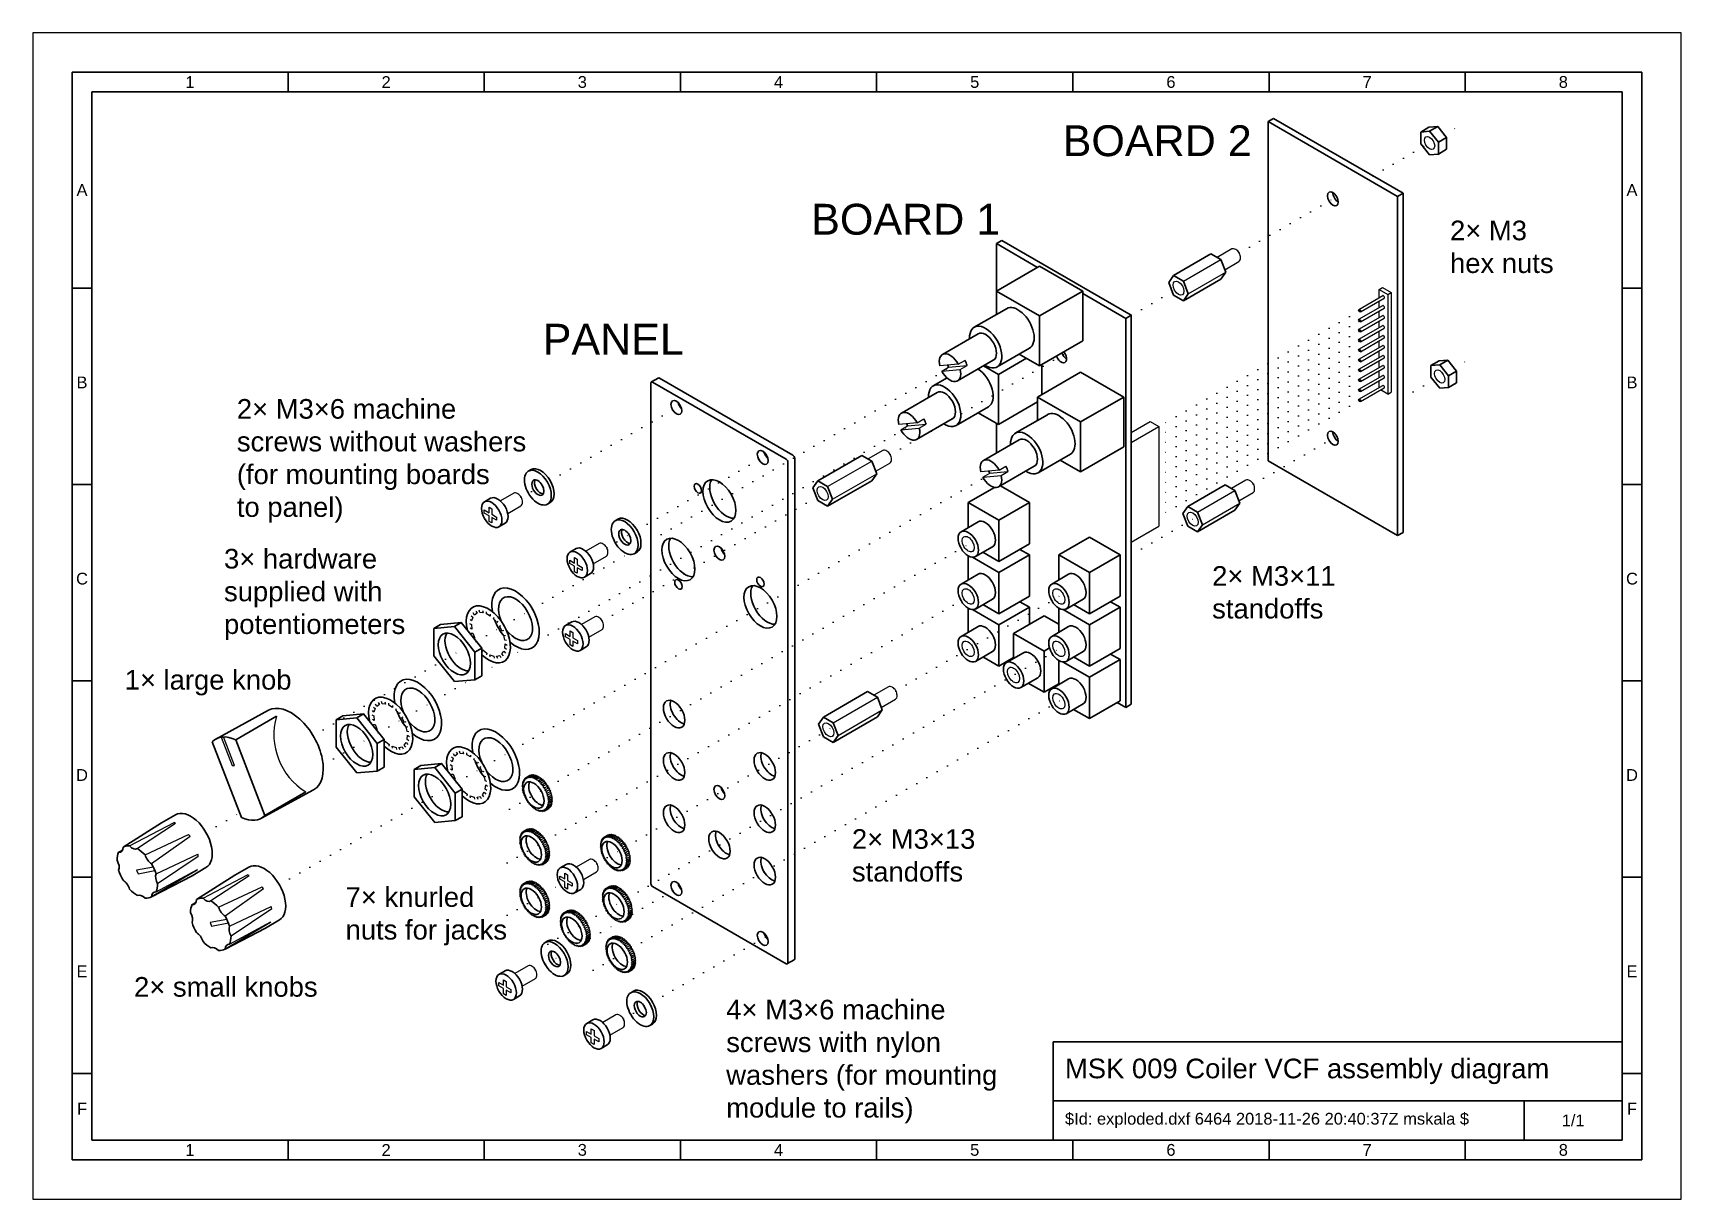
# Model space of a CAD drawing. Header units: millimetres. Extents: x 0 to 420, y 0 to 297.
import ezdxf

# ---------------------------------------------------------------- set-up
doc = ezdxf.new("R2010")
doc.units = ezdxf.units.MM
doc.linetypes.add('ACAD_ISO07W100', pattern=[3, 0.1, -2.9])
for name, color, linetype, lineweight, true_color in [('assembly lines', 14, 'ACAD_ISO07W100', 25, 0x800000), ('details', 7, 'Continuous', 25, 0x000000), ('frame', 5, 'Continuous', 35, 0x0000ff), ('holes', 7, 'Continuous', 35, 0x000000), ('notes', 94, 'Continuous', 25, 0x008000), ('outlines', 7, 'Continuous', 35, 0x000000), ('paper outline', 1, 'Continuous', 25, 0xff0000)]:
    doc.layers.add(name, color=color, linetype=linetype, lineweight=lineweight, true_color=true_color)
doc.styles.add('textstyle0', font='')
doc.styles.add('textstyle1', font='')
doc.styles.add('textstyle10', font='')
doc.styles.add('textstyle11', font='')
doc.styles.add('textstyle12', font='')
doc.styles.add('textstyle13', font='')
doc.styles.add('textstyle14', font='')
doc.styles.add('textstyle15', font='')
doc.styles.add('textstyle16', font='')
doc.styles.add('textstyle17', font='')
doc.styles.add('textstyle18', font='')
doc.styles.add('textstyle19', font='')
doc.styles.add('textstyle2', font='')
doc.styles.add('textstyle20', font='')
doc.styles.add('textstyle21', font='')
doc.styles.add('textstyle22', font='')
doc.styles.add('textstyle23', font='')
doc.styles.add('textstyle24', font='')
doc.styles.add('textstyle25', font='')
doc.styles.add('textstyle26', font='')
doc.styles.add('textstyle27', font='')
doc.styles.add('textstyle28', font='')
doc.styles.add('textstyle29', font='')
doc.styles.add('textstyle3', font='')
doc.styles.add('textstyle30', font='')
doc.styles.add('textstyle31', font='')
doc.styles.add('textstyle32', font='')
doc.styles.add('textstyle33', font='')
doc.styles.add('textstyle34', font='')
doc.styles.add('textstyle35', font='')
doc.styles.add('textstyle36', font='')
doc.styles.add('textstyle37', font='')
doc.styles.add('textstyle38', font='')
doc.styles.add('textstyle39', font='')
doc.styles.add('textstyle4', font='')
doc.styles.add('textstyle40', font='')
doc.styles.add('textstyle41', font='')
doc.styles.add('textstyle42', font='')
doc.styles.add('textstyle5', font='')
doc.styles.add('textstyle6', font='')
doc.styles.add('textstyle7', font='')
doc.styles.add('textstyle8', font='')
doc.styles.add('textstyle9', font='')
doc.styles.get('textstyle0').set_extended_font_data('Nimbus Sans L')
doc.styles.get('textstyle1').set_extended_font_data('Nimbus Sans L')
doc.styles.get('textstyle10').set_extended_font_data('Nimbus Sans L')
doc.styles.get('textstyle11').set_extended_font_data('Nimbus Sans L')
doc.styles.get('textstyle12').set_extended_font_data('Nimbus Sans L')
doc.styles.get('textstyle13').set_extended_font_data('Nimbus Sans L')
doc.styles.get('textstyle14').set_extended_font_data('Nimbus Sans L')
doc.styles.get('textstyle15').set_extended_font_data('Nimbus Sans L')
doc.styles.get('textstyle16').set_extended_font_data('Nimbus Sans L')
doc.styles.get('textstyle17').set_extended_font_data('Nimbus Sans L')
doc.styles.get('textstyle18').set_extended_font_data('Nimbus Sans L')
doc.styles.get('textstyle19').set_extended_font_data('Nimbus Sans L')
doc.styles.get('textstyle2').set_extended_font_data('Nimbus Sans L')
doc.styles.get('textstyle20').set_extended_font_data('Nimbus Sans L')
doc.styles.get('textstyle21').set_extended_font_data('Nimbus Sans L')
doc.styles.get('textstyle22').set_extended_font_data('Nimbus Sans L')
doc.styles.get('textstyle23').set_extended_font_data('Nimbus Sans L')
doc.styles.get('textstyle24').set_extended_font_data('Nimbus Sans L')
doc.styles.get('textstyle25').set_extended_font_data('Nimbus Sans L')
doc.styles.get('textstyle26').set_extended_font_data('Nimbus Sans L')
doc.styles.get('textstyle27').set_extended_font_data('Nimbus Sans L')
doc.styles.get('textstyle28').set_extended_font_data('Nimbus Sans L')
doc.styles.get('textstyle29').set_extended_font_data('Nimbus Sans L')
doc.styles.get('textstyle3').set_extended_font_data('Nimbus Sans L')
doc.styles.get('textstyle30').set_extended_font_data('Nimbus Sans L')
doc.styles.get('textstyle31').set_extended_font_data('Nimbus Sans L')
doc.styles.get('textstyle32').set_extended_font_data('Nimbus Sans L')
doc.styles.get('textstyle33').set_extended_font_data('Nimbus Sans L')
doc.styles.get('textstyle34').set_extended_font_data('Nimbus Sans L')
doc.styles.get('textstyle35').set_extended_font_data('Nimbus Sans L')
doc.styles.get('textstyle36').set_extended_font_data('Nimbus Sans L')
doc.styles.get('textstyle37').set_extended_font_data('Nimbus Sans L')
doc.styles.get('textstyle38').set_extended_font_data('Nimbus Sans L')
doc.styles.get('textstyle39').set_extended_font_data('Nimbus Sans L')
doc.styles.get('textstyle4').set_extended_font_data('Nimbus Sans L')
doc.styles.get('textstyle40').set_extended_font_data('Nimbus Sans L')
doc.styles.get('textstyle41').set_extended_font_data('Nimbus Sans L')
doc.styles.get('textstyle42').set_extended_font_data('Nimbus Sans L')
doc.styles.get('textstyle5').set_extended_font_data('Nimbus Sans L')
doc.styles.get('textstyle6').set_extended_font_data('Nimbus Sans L')
doc.styles.get('textstyle7').set_extended_font_data('Nimbus Sans L')
doc.styles.get('textstyle8').set_extended_font_data('Nimbus Sans L')
doc.styles.get('textstyle9').set_extended_font_data('Nimbus Sans L')

msp = doc.modelspace()

# ---------------------------------------------------------------- texts
at = {"layer": 'frame'}
for s, insert, char_height, attachment_point, style in [('1', (40, 284.5), 3, 5, 'textstyle13'), ('2', (90, 284.5), 3, 5, 'textstyle15'), ('3', (140, 284.5), 3, 5, 'textstyle17'), ('4', (190, 284.5), 3, 5, 'textstyle19'), ('5', (240, 284.5), 3, 5, 'textstyle21'), ('6', (290, 284.5), 3, 5, 'textstyle23'), ('7', (340, 284.5), 3, 5, 'textstyle25'), ('8', (390, 284.5), 3, 5, 'textstyle27'), ('A', (12.5, 257), 3, 5, 'textstyle1'), ('A', (407.5, 257), 3, 5, 'textstyle0'), ('B', (12.5, 208), 3, 5, 'textstyle3'), ('B', (407.5, 208), 3, 5, 'textstyle2'), ('C', (12.5, 158), 3, 5, 'textstyle5'), ('C', (407.5, 158), 3, 5, 'textstyle4'), ('D', (12.5, 108), 3, 5, 'textstyle7'), ('D', (407.5, 108), 3, 5, 'textstyle6'), ('E', (12.5, 58), 3, 5, 'textstyle9'), ('E', (407.5, 58), 3, 5, 'textstyle8'), ('MSK 009 Coiler VCF assembly diagram', (263, 32.5), 5, 4, 'textstyle29'), ('F', (12.5, 23), 3, 5, 'textstyle11'), ('$Id: exploded.dxf 6464 2018-11-26 20:40:37Z mskala $', (263, 20), 3, 4, 'textstyle28'), ('1/1', (392.5, 20), 3, 5, 'textstyle30'), ('F', (407.5, 23), 3, 5, 'textstyle10'), ('1', (40, 12.5), 3, 5, 'textstyle12'), ('2', (90, 12.5), 3, 5, 'textstyle14'), ('3', (140, 12.5), 3, 5, 'textstyle16'), ('4', (190, 12.5), 3, 5, 'textstyle18'), ('5', (240, 12.5), 3, 5, 'textstyle20'), ('6', (290, 12.5), 3, 5, 'textstyle22'), ('7', (340, 12.5), 3, 5, 'textstyle24'), ('8', (390, 12.5), 3, 5, 'textstyle26')]:
    msp.add_mtext(s, dxfattribs=dict(at, insert=insert, char_height=char_height, attachment_point=attachment_point, style=style))
at = {"layer": 'notes', "char_height": 5, "attachment_point": 4}
for s, insert, style in [('\\H7.85714;BOARD 2', (262.41, 269.5), 'textstyle39'), ('\\H7.85714;BOARD 1', (198.32, 249.5), 'textstyle38'), ('2× M3\\Phex nuts', (361.13, 242.5), 'textstyle36'), ('\\H7.85714;PANEL', (129.9, 219), 'textstyle37'), ('2× M3×6 machine\\Pscrews without washers\\P(for mounting boards\\Pto panel)', (51.96, 188), 'textstyle33'), ('3× hardware\\Psupplied with\\Ppotentiometers', (48.69, 154), 'textstyle42'), ('2× M3×11\\Pstandoffs', (300.51, 154.5), 'textstyle35'), ('1× large knob', (23.38, 131.5), 'textstyle40'), ('2× M3×13\\Pstandoffs', (208.71, 87.5), 'textstyle34'), ('7× knurled\\Pnuts for jacks', (79.67, 72), 'textstyle31'), ('2× small knobs', (25.76, 54), 'textstyle41'), ('4× M3×6 machine\\Pscrews with nylon\\Pwashers (for mounting\\Pmodule to rails)', (176.67, 35), 'textstyle32')]:
    msp.add_mtext(s, dxfattribs=dict(at, insert=insert, style=style))

# ---------------------------------------------------------------- linework, layer by layer
at = {"layer": 'assembly lines'}
for p, q in [((359.64, 271.12), (363.97, 273.62)), ((341.45, 260.62), (356.84, 269.5)), ((307.41, 240.96), (332.25, 255.3)), ((279.91, 225.09), (293.52, 232.94)), ((338.09, 226.29), (286.92, 196.75)), ((338.09, 223.75), (286.92, 194.21)), ((338.09, 221.21), (286.92, 191.67)), ((338.09, 218.67), (286.92, 189.13)), ((218.47, 189.62), (263, 215.33)), ((338.09, 216.13), (286.92, 186.59)), ((154.87, 166.23), (235.12, 212.57)), ((338.09, 213.59), (286.92, 184.05)), ((338.09, 211.05), (286.92, 181.51)), ((349.15, 204.1), (359.41, 210.03)), ((362.22, 211.65), (366.55, 214.15)), ((338.09, 208.51), (286.92, 178.97)), ((338.09, 205.97), (286.92, 176.43)), ((131.79, 182.99), (164.73, 202.01)), ((338.09, 203.43), (286.92, 173.89)), ((128.71, 142.24), (224.68, 197.64)), ((311.03, 182.09), (332.25, 194.34)), ((153.94, 170.38), (186.73, 189.31)), ((122.26, 114.38), (245.57, 185.58)), ((124.42, 178.74), (129.76, 181.82)), ((145.09, 147.25), (202.24, 180.25)), ((279.91, 164.12), (296.53, 173.72)), ((146.21, 165.92), (151.9, 169.2)), ((127.26, 150.29), (151.51, 164.29)), ((131.21, 104.94), (239.44, 167.43)), ((130.55, 91.23), (239.44, 154.09)), ((219.89, 129.48), (262.54, 154.09)), ((120.03, 146.11), (126.04, 149.58)), ((112.96, 142.03), (119.09, 145.57)), ((71.39, 118.03), (110.3, 140.5)), ((120.91, 137.73), (124.94, 140.06)), ((151.62, 76.72), (262.54, 140.76)), ((114.37, 133.96), (118.88, 136.56)), ((102.37, 127.03), (111.26, 132.16)), ((95.14, 122.85), (101.15, 126.32)), ((152.48, 63.88), (262.54, 127.42)), ((88.07, 118.77), (94.2, 122.31)), ((151.12, 89.77), (203.67, 120.11)), ((73.95, 110.62), (85.41, 117.23)), ((115.02, 110.2), (121.03, 113.67)), ((107.96, 106.12), (114.09, 109.66)), ((62.8, 80.05), (105.29, 104.59)), ((121.48, 99.33), (129.48, 103.95)), ((44.09, 93.38), (52.68, 98.34)), ((120.82, 85.61), (128.82, 90.23)), ((143.71, 85.49), (149.39, 88.77)), ((130.55, 77.89), (134.36, 80.09)), ((120.82, 72.28), (128.82, 76.9)), ((140.9, 70.53), (149.89, 75.72)), ((152.76, 72.59), (164.73, 79.51)), ((131.17, 64.91), (139.17, 69.53)), ((142.04, 66.4), (149.64, 70.79)), ((136.05, 62.95), (138.71, 64.49)), ((157.9, 50.16), (186.73, 66.81)), ((128.03, 58.31), (134.01, 61.77)), ((142.75, 58.26), (150.75, 62.88)), ((150.48, 45.88), (155.87, 48.99))]:
    msp.add_line(p, q, dxfattribs=at)
at = {"layer": 'details'}
for p, q in [((305.5, 241.99), (301.79, 239.84)), ((293.18, 233.81), (302.71, 239.31)), ((294.43, 230.59), (303.96, 236.09)), ((303.72, 236.71), (307.34, 238.8)), ((343.05, 231.7), (343.92, 232.2)), ((343.05, 231.7), (345.25, 230.43)), ((343.05, 229.58), (343.05, 231.7)), ((343.92, 232.2), (346.12, 230.93)), ((337.91, 226.61), (343.97, 230.11)), ((337.91, 224.07), (343.97, 227.57)), ((338.28, 225.98), (344.33, 229.47)), ((338.28, 223.44), (344.33, 226.93)), ((343.05, 227.04), (343.05, 228.73)), ((345.25, 230.43), (346.12, 230.93)), ((345.25, 230.43), (345.25, 205.02)), ((346.12, 230.93), (346.12, 205.52)), ((337.91, 221.53), (343.97, 225.03)), ((338.28, 220.9), (344.33, 224.39)), ((343.05, 224.5), (343.05, 226.19)), ((343.05, 221.96), (343.05, 223.65)), ((337.91, 218.99), (343.97, 222.49)), ((337.91, 216.45), (343.97, 219.95)), ((338.28, 218.36), (344.33, 221.85)), ((338.28, 215.82), (344.33, 219.31)), ((343.05, 219.42), (343.05, 221.11)), ((343.05, 216.88), (343.05, 218.57)), ((337.91, 213.91), (343.97, 217.41)), ((337.91, 211.37), (343.97, 214.87)), ((338.28, 213.28), (344.33, 216.77)), ((338.28, 210.74), (344.33, 214.23)), ((343.05, 214.34), (343.05, 216.03)), ((235.78, 212.62), (231.11, 212.21)), ((231.63, 210.87), (233.36, 211.87)), ((231.63, 210.87), (236.3, 211.29)), ((233.36, 211.87), (238.04, 212.29)), ((235.78, 212.62), (237.52, 213.62)), ((236.3, 211.29), (238.04, 212.29)), ((337.91, 208.83), (343.97, 212.33)), ((338.28, 208.2), (344.33, 211.69)), ((343.05, 211.8), (343.05, 213.49)), ((343.05, 209.26), (343.05, 210.95)), ((337.91, 206.29), (343.97, 209.79)), ((337.91, 203.75), (343.97, 207.25)), ((338.28, 205.66), (344.33, 209.15)), ((338.28, 203.12), (344.33, 206.61)), ((343.05, 206.72), (343.05, 208.41)), ((345.25, 205.02), (343.42, 206.08)), ((345.25, 205.02), (346.12, 205.52)), ((225.33, 197.7), (220.66, 197.28)), ((225.33, 197.7), (227.07, 198.7)), ((279.91, 195.24), (284.72, 198.02)), ((284.72, 198.02), (286.92, 196.75)), ((221.18, 195.94), (222.91, 196.94)), ((221.18, 195.94), (225.85, 196.36)), ((222.91, 196.94), (227.59, 197.36)), ((225.85, 196.36), (227.59, 197.36)), ((279.91, 192.7), (286.92, 196.75)), ((286.92, 196.75), (286.92, 171.35)), ((216.57, 190.64), (212.85, 188.49)), ((202.51, 181.46), (213.77, 187.96)), ((214.78, 185.36), (218.4, 187.46)), ((246.23, 185.64), (241.56, 185.22)), ((242.08, 183.88), (243.81, 184.88)), ((243.81, 184.88), (248.48, 185.3)), ((246.23, 185.64), (247.96, 186.64)), ((246.75, 184.3), (248.48, 185.3)), ((203.76, 178.24), (215.02, 184.74)), ((242.08, 183.88), (246.75, 184.3)), ((309.12, 183.11), (305.41, 180.97)), ((122.52, 179.76), (119.14, 177.81)), ((120.98, 174.63), (124.35, 176.58)), ((296.8, 174.93), (306.33, 180.43)), ((298.05, 171.71), (307.58, 177.21)), ((307.34, 177.84), (310.96, 179.93)), ((115.02, 174.71), (115.02, 175.51)), ((115.02, 175.51), (116.23, 174.81)), ((116.23, 174.01), (115.02, 174.71)), ((116.23, 176.21), (116.92, 175.81)), ((116.23, 174.81), (116.23, 176.21)), ((116.23, 172.61), (116.23, 174.01)), ((116.92, 172.21), (116.23, 172.61)), ((116.92, 175.81), (116.92, 174.41)), ((116.92, 174.41), (118.14, 173.71)), ((118.14, 172.91), (116.92, 173.61)), ((116.92, 173.61), (116.92, 172.21)), ((118.14, 173.71), (118.14, 172.91)), ((279.91, 167.3), (286.92, 171.35)), ((144.3, 166.94), (140.93, 164.99)), ((136.81, 161.89), (136.81, 162.69)), ((136.81, 162.69), (138.02, 161.99)), ((138.02, 161.19), (136.81, 161.89)), ((138.02, 163.39), (138.71, 162.99)), ((138.02, 161.99), (138.02, 163.39)), ((138.02, 159.79), (138.02, 161.19)), ((138.71, 159.39), (138.02, 159.79)), ((138.71, 162.99), (138.71, 161.59)), ((138.71, 161.59), (139.93, 160.89)), ((139.93, 160.09), (138.71, 160.79)), ((138.71, 160.79), (138.71, 159.39)), ((139.93, 160.89), (139.93, 160.09)), ((142.77, 161.81), (146.14, 163.75)), ((111.8, 147.25), (111.39, 147.65)), ((111.7, 148.57), (112.11, 148.17)), ((112.11, 148.17), (111.8, 147.25)), ((112.52, 148.75), (112.19, 149.27)), ((113.18, 149.22), (112.52, 148.75)), ((112.86, 149.74), (113.18, 149.22)), ((113.84, 149.39), (113.67, 149.95)), ((114.75, 149.33), (113.84, 149.39)), ((114.58, 149.9), (114.75, 149.33)), ((115.55, 149.07), (115.55, 149.57)), ((116.54, 148.5), (115.55, 149.07)), ((116.54, 149), (116.54, 148.5)), ((117.34, 147.84), (117.52, 148.2)), ((118.25, 146.85), (117.34, 147.84)), ((118.43, 147.2), (118.25, 146.85)), ((143.19, 148.27), (139.81, 146.32)), ((111.28, 146.57), (111.72, 146.37)), ((111.82, 145.16), (111.39, 145.36)), ((111.7, 144.09), (112.07, 144.12)), ((111.72, 146.37), (111.82, 145.16)), ((112.07, 144.12), (112.57, 142.84)), ((112.57, 142.84), (112.33, 142.82)), ((118.91, 145.91), (119.23, 146.06)), ((119.58, 144.67), (118.91, 145.91)), ((119.9, 144.82), (119.58, 144.67)), ((120.29, 142.35), (119.98, 143.62)), ((119.98, 143.62), (120.4, 143.54)), ((135.69, 143.22), (135.69, 144.02)), ((135.69, 144.02), (136.9, 143.32)), ((136.9, 142.52), (135.69, 143.22)), ((136.9, 144.72), (137.6, 144.32)), ((136.9, 143.32), (136.9, 144.72)), ((137.6, 144.32), (137.6, 142.92)), ((137.6, 142.92), (138.81, 142.22)), ((141.65, 143.14), (145.02, 145.09)), ((114.58, 139.43), (114.67, 139.87)), ((114.67, 139.87), (115.64, 139.07)), ((115.64, 139.07), (115.55, 138.63)), ((116.54, 138.06), (116.45, 138.6)), ((116.45, 138.6), (117.43, 138.28)), ((119.52, 138.83), (120.02, 139.54)), ((119.9, 138.36), (119.52, 138.83)), ((120.02, 139.54), (120.4, 139.07)), ((120.27, 140.29), (120.38, 141.37)), ((120.71, 139.98), (120.27, 140.29)), ((120.71, 142.27), (120.29, 142.35)), ((120.38, 141.37), (120.81, 141.07)), ((136.9, 141.12), (136.9, 142.52)), ((137.6, 140.72), (136.9, 141.12)), ((138.81, 141.42), (137.6, 142.12)), ((137.6, 142.12), (137.6, 140.72)), ((138.81, 142.22), (138.81, 141.42)), ((117.43, 138.28), (117.52, 137.74)), ((118.17, 138.23), (118.98, 138.44)), ((118.43, 137.68), (118.17, 138.23)), ((118.98, 138.44), (119.23, 137.89)), ((217.99, 130.5), (214.27, 128.35)), ((87.63, 125.49), (87.3, 126.01)), ((87.97, 126.48), (88.29, 125.96)), ((88.95, 126.13), (88.78, 126.69)), ((89.86, 126.07), (88.95, 126.13)), ((89.68, 126.64), (89.86, 126.07)), ((90.66, 125.81), (90.66, 126.31)), ((203.94, 121.32), (215.19, 127.82)), ((216.2, 125.22), (219.83, 127.32)), ((86.39, 123.31), (86.83, 123.11)), ((86.91, 123.99), (86.5, 124.39)), ((86.93, 121.9), (86.5, 122.1)), ((86.81, 125.3), (87.22, 124.91)), ((86.83, 123.11), (86.93, 121.9)), ((87.22, 124.91), (86.91, 123.99)), ((88.29, 125.96), (87.63, 125.49)), ((91.65, 125.23), (90.66, 125.81)), ((91.65, 125.74), (91.65, 125.23)), ((92.45, 124.58), (92.63, 124.94)), ((93.36, 123.59), (92.45, 124.58)), ((93.54, 123.94), (93.36, 123.59)), ((94.02, 122.65), (94.34, 122.8)), ((94.69, 121.41), (94.02, 122.65)), ((205.18, 118.1), (216.44, 124.6)), ((47.99, 117.64), (50.8, 110.39)), ((51.4, 110.45), (48.59, 117.69)), ((86.81, 120.83), (87.18, 120.86)), ((87.18, 120.86), (87.68, 119.58)), ((87.68, 119.58), (87.44, 119.56)), ((95.01, 121.56), (94.69, 121.41)), ((95.4, 119.09), (95.09, 120.36)), ((95.09, 120.36), (95.51, 120.28)), ((95.38, 117.02), (95.49, 118.11)), ((95.82, 119.01), (95.4, 119.09)), ((95.49, 118.11), (95.92, 117.81)), ((89.68, 116.17), (89.78, 116.61)), ((89.78, 116.61), (90.75, 115.81)), ((90.75, 115.81), (90.66, 115.37)), ((91.65, 114.8), (91.56, 115.34)), ((91.56, 115.34), (92.54, 115.02)), ((92.54, 115.02), (92.63, 114.47)), ((93.28, 114.97), (94.09, 115.18)), ((93.54, 114.42), (93.28, 114.97)), ((94.09, 115.18), (94.34, 114.63)), ((94.63, 115.57), (95.13, 116.28)), ((95.01, 115.1), (94.63, 115.57)), ((95.13, 116.28), (95.51, 115.81)), ((95.82, 116.72), (95.38, 117.02)), ((107.86, 113.83), (108.18, 113.31)), ((108.84, 113.48), (108.66, 114.04)), ((109.75, 113.42), (108.84, 113.48)), ((109.57, 113.99), (109.75, 113.42)), ((110.54, 113.16), (110.54, 113.66)), ((50.8, 110.39), (51.4, 110.45)), ((106.28, 110.66), (106.71, 110.46)), ((106.8, 111.34), (106.38, 111.74)), ((106.82, 109.25), (106.38, 109.45)), ((106.69, 112.66), (107.11, 112.26)), ((106.71, 110.46), (106.82, 109.25)), ((107.11, 112.26), (106.8, 111.34)), ((107.51, 112.84), (107.19, 113.36)), ((108.18, 113.31), (107.51, 112.84)), ((111.54, 112.59), (110.54, 113.16)), ((111.54, 113.09), (111.54, 112.59)), ((112.34, 111.93), (112.51, 112.29)), ((113.25, 110.94), (112.34, 111.93)), ((113.42, 111.29), (113.25, 110.94)), ((113.91, 110), (114.23, 110.15)), ((114.57, 108.76), (113.91, 110)), ((106.69, 108.18), (107.07, 108.21)), ((107.07, 108.21), (107.57, 106.93)), ((107.57, 106.93), (107.33, 106.91)), ((114.9, 108.91), (114.57, 108.76)), ((115.29, 106.44), (114.98, 107.71)), ((114.98, 107.71), (115.39, 107.63)), ((115.27, 104.37), (115.37, 105.46)), ((115.7, 106.36), (115.29, 106.44)), ((115.37, 105.46), (115.81, 105.16)), ((124.88, 105.18), (124.61, 105.14)), ((124.61, 105.14), (124.88, 104.79)), ((124.63, 105.54), (124.88, 105.18)), ((124.91, 105.54), (124.63, 105.54)), ((124.69, 105.92), (124.91, 105.54)), ((124.98, 105.88), (124.69, 105.92)), ((124.78, 106.27), (124.98, 105.88)), ((125.09, 106.19), (124.78, 106.27)), ((124.91, 106.59), (125.09, 106.19)), ((125.22, 106.46), (124.91, 106.59)), ((125.08, 106.87), (125.22, 106.46)), ((125.39, 106.7), (125.08, 106.87)), ((125.28, 107.11), (125.39, 106.7)), ((125.59, 106.9), (125.28, 107.11)), ((125.5, 107.3), (126.63, 107.95)), ((125.5, 107.3), (125.59, 106.9)), ((125.81, 107.06), (125.5, 107.3)), ((125.76, 107.45), (125.81, 107.06)), ((126.06, 107.18), (125.76, 107.45)), ((126.04, 107.55), (126.06, 107.18)), ((126.33, 107.25), (126.04, 107.55)), ((126.45, 107.4), (126.14, 107.61)), ((126.35, 107.6), (126.33, 107.25)), ((126.35, 107.6), (127.21, 108.1)), ((126.62, 107.27), (126.35, 107.6)), ((126.37, 107.8), (126.45, 107.4)), ((126.68, 107.56), (126.37, 107.8)), ((126.67, 107.6), (126.62, 107.27)), ((126.63, 107.95), (126.68, 107.56)), ((126.93, 107.68), (126.63, 107.95)), ((126.67, 107.6), (127.54, 108.1)), ((126.93, 107.25), (126.67, 107.6)), ((127.01, 107.56), (126.93, 107.25)), ((127.01, 107.56), (127.87, 108.06)), ((127.25, 107.19), (127.01, 107.56)), ((127.32, 107.98), (127.21, 108.1)), ((127.36, 107.46), (127.25, 107.19)), ((127.36, 107.46), (128.22, 107.96)), ((127.58, 107.08), (127.36, 107.46)), ((127.66, 107.94), (127.54, 108.1)), ((127.72, 107.32), (127.58, 107.08)), ((127.72, 107.32), (128.58, 107.82)), ((127.91, 106.93), (127.72, 107.32)), ((128.01, 107.84), (127.87, 108.06)), ((128.08, 107.14), (127.91, 106.93)), ((128.08, 107.14), (128.94, 107.64)), ((128.25, 106.73), (128.08, 107.14)), ((128.44, 107.58), (128.22, 107.96)), ((128.44, 106.9), (128.25, 106.73)), ((128.44, 106.9), (129.31, 107.4)), ((128.58, 106.5), (128.44, 106.9)), ((128.73, 107.51), (128.58, 107.82)), ((128.8, 106.63), (128.58, 106.5)), ((128.8, 106.63), (129.66, 107.13)), ((128.91, 106.23), (128.8, 106.63)), ((129.15, 106.32), (128.91, 106.23)), ((129.09, 107.28), (128.94, 107.64)), ((129.15, 106.32), (130.01, 106.82)), ((129.23, 105.93), (129.15, 106.32)), ((129.49, 105.98), (129.23, 105.93)), ((129.45, 107), (129.31, 107.4)), ((129.66, 107.13), (129.45, 107)), ((129.49, 105.98), (130.35, 106.48)), ((129.53, 105.59), (129.49, 105.98)), ((129.81, 105.6), (129.53, 105.59)), ((129.77, 106.73), (129.66, 107.13)), ((130.01, 106.82), (129.77, 106.73)), ((129.81, 105.6), (130.68, 106.1)), ((129.82, 105.23), (129.81, 105.6)), ((130.11, 105.2), (129.82, 105.23)), ((130.09, 106.43), (130.01, 106.82)), ((130.35, 106.48), (130.09, 106.43)), ((130.09, 104.85), (130.11, 105.2)), ((130.11, 105.2), (130.98, 105.7)), ((130.4, 106.09), (130.35, 106.48)), ((130.68, 106.1), (130.4, 106.09)), ((130.4, 104.77), (131.26, 105.27)), ((130.69, 105.73), (130.68, 106.1)), ((130.98, 105.7), (130.69, 105.73)), ((130.96, 105.35), (130.98, 105.7)), ((131.26, 105.27), (130.96, 105.35)), ((131.21, 104.94), (131.26, 105.27)), ((109.57, 103.52), (109.66, 103.96)), ((109.66, 103.96), (110.64, 103.16)), ((110.64, 103.16), (110.54, 102.72)), ((111.54, 102.15), (111.45, 102.69)), ((111.45, 102.69), (112.42, 102.37)), ((112.42, 102.37), (112.51, 101.82)), ((113.17, 102.32), (113.97, 102.53)), ((113.42, 101.77), (113.17, 102.32)), ((113.97, 102.53), (114.23, 101.98)), ((114.52, 102.92), (115.02, 103.63)), ((114.9, 102.45), (114.52, 102.92)), ((115.02, 103.63), (115.39, 103.16)), ((115.7, 104.07), (115.27, 104.37)), ((124.88, 104.79), (124.63, 104.71)), ((124.63, 104.71), (124.91, 104.38)), ((124.91, 104.38), (124.69, 104.26)), ((124.69, 104.26), (124.98, 103.97)), ((124.98, 103.97), (124.78, 103.8)), ((124.78, 103.8), (125.09, 103.54)), ((125.09, 103.54), (124.91, 103.34)), ((124.91, 103.34), (125.22, 103.1)), ((125.22, 103.1), (125.08, 102.87)), ((125.08, 102.87), (125.39, 102.67)), ((125.39, 102.67), (125.28, 102.4)), ((125.28, 102.4), (125.59, 102.25)), ((125.59, 102.25), (125.5, 101.95)), ((125.5, 101.95), (125.81, 101.83)), ((125.81, 101.83), (125.76, 101.5)), ((125.76, 101.5), (126.06, 101.42)), ((126.06, 101.42), (126.04, 101.08)), ((126.04, 101.08), (126.33, 101.04)), ((126.33, 101.04), (126.35, 100.67)), ((130.4, 104.77), (130.09, 104.85)), ((130.34, 104.44), (130.4, 104.77)), ((130.65, 104.33), (130.34, 104.44)), ((130.57, 104.03), (130.65, 104.33)), ((130.88, 103.87), (130.57, 104.03)), ((130.65, 104.33), (131.52, 104.83)), ((130.77, 103.6), (130.88, 103.87)), ((131.08, 103.4), (130.77, 103.6)), ((130.88, 103.87), (131.75, 104.37)), ((130.93, 103.17), (131.08, 103.4)), ((131.24, 102.94), (130.93, 103.17)), ((131.07, 102.73), (131.24, 102.94)), ((131.37, 102.47), (131.07, 102.73)), ((131.08, 103.4), (131.94, 103.9)), ((131.17, 102.31), (131.37, 102.47)), ((131.47, 102.01), (131.17, 102.31)), ((131.52, 104.83), (131.21, 104.94)), ((131.24, 102.94), (132.11, 103.44)), ((131.24, 101.89), (131.47, 102.01)), ((131.52, 101.56), (131.24, 101.89)), ((131.54, 101.14), (131.28, 101.48)), ((131.52, 100.73), (131.28, 101.09)), ((131.37, 102.47), (132.24, 102.97)), ((131.43, 104.53), (131.52, 104.83)), ((131.75, 104.37), (131.43, 104.53)), ((131.47, 102.01), (132.33, 102.51)), ((131.47, 100.35), (132.33, 100.85)), ((131.52, 101.56), (132.39, 102.06)), ((132.39, 101.23), (131.52, 100.73)), ((131.54, 101.14), (132.41, 101.64)), ((131.63, 104.1), (131.75, 104.37)), ((131.94, 103.9), (131.63, 104.1)), ((131.8, 103.67), (131.94, 103.9)), ((132.11, 103.44), (131.8, 103.67)), ((131.94, 103.23), (132.11, 103.44)), ((132.24, 102.97), (131.94, 103.23)), ((132.04, 102.81), (132.24, 102.97)), ((132.33, 102.51), (132.04, 102.81)), ((132.11, 102.39), (132.33, 102.51)), ((132.39, 102.06), (132.11, 102.39)), ((132.41, 101.64), (132.18, 101.94)), ((132.33, 100.85), (132.18, 101.11)), ((132.39, 101.23), (132.2, 101.51)), ((126.35, 100.67), (126.62, 100.68)), ((126.62, 100.68), (126.67, 100.3)), ((126.67, 100.3), (126.93, 100.34)), ((126.93, 100.34), (127.01, 99.95)), ((127.01, 99.95), (127.25, 100.04)), ((127.25, 100.04), (127.36, 99.64)), ((127.36, 99.64), (127.58, 99.77)), ((127.58, 99.77), (127.72, 99.37)), ((127.72, 99.37), (127.91, 99.54)), ((127.91, 99.54), (128.08, 99.14)), ((128.08, 99.14), (128.25, 99.34)), ((128.25, 99.34), (128.44, 98.95)), ((128.44, 98.95), (128.58, 99.19)), ((128.58, 99.19), (128.8, 98.81)), ((128.8, 98.81), (128.91, 99.08)), ((128.91, 99.08), (129.15, 98.71)), ((129.15, 98.71), (129.23, 99.02)), ((129.23, 99.02), (129.49, 98.67)), ((129.49, 98.67), (129.53, 99)), ((129.53, 99), (129.81, 98.67)), ((129.81, 98.67), (129.82, 99.03)), ((129.82, 99.03), (130.11, 98.72)), ((130.11, 98.72), (130.09, 99.1)), ((130.09, 99.1), (130.4, 98.82)), ((130.4, 98.82), (130.34, 99.21)), ((130.34, 99.21), (130.65, 98.97)), ((130.4, 98.82), (131.52, 99.47)), ((130.65, 98.97), (130.57, 99.37)), ((130.57, 99.37), (130.88, 99.17)), ((130.88, 99.17), (130.77, 99.57)), ((130.77, 99.57), (131.08, 99.4)), ((131.08, 99.4), (130.93, 99.81)), ((130.93, 99.81), (131.24, 99.68)), ((130.98, 99.22), (130.96, 99.6)), ((130.96, 99.6), (131.26, 99.32)), ((131.24, 99.68), (131.07, 100.08)), ((131.07, 100.08), (131.37, 100)), ((131.37, 100), (131.17, 100.39)), ((131.26, 99.32), (131.21, 99.71)), ((131.21, 99.71), (131.52, 99.47)), ((131.47, 100.35), (131.24, 100.73)), ((131.24, 99.68), (132.11, 100.18)), ((132.24, 100.5), (131.37, 100)), ((131.52, 99.47), (131.43, 99.87)), ((131.43, 99.87), (131.75, 99.67)), ((131.75, 99.67), (131.63, 100.07)), ((131.63, 100.07), (131.94, 99.9)), ((131.94, 99.9), (131.8, 100.31)), ((131.8, 100.31), (132.11, 100.18)), ((132.11, 100.18), (131.94, 100.58)), ((131.94, 100.58), (132.24, 100.5)), ((132.24, 100.5), (132.12, 100.73)), ((24.63, 89.93), (35.96, 95.87)), ((36.36, 95.69), (26.6, 89.25)), ((28.58, 87.65), (39.65, 92.84)), ((124.12, 92.56), (124.32, 92.16)), ((124.43, 92.47), (124.12, 92.56)), ((124.25, 92.87), (124.43, 92.47)), ((124.56, 92.75), (124.25, 92.87)), ((124.42, 93.15), (124.56, 92.75)), ((124.73, 92.99), (124.42, 93.15)), ((124.61, 93.39), (124.73, 92.99)), ((124.93, 93.19), (124.61, 93.39)), ((124.84, 93.58), (125.97, 94.23)), ((124.84, 93.58), (124.93, 93.19)), ((125.15, 93.34), (124.84, 93.58)), ((125.1, 93.73), (125.15, 93.34)), ((125.4, 93.46), (125.1, 93.73)), ((125.38, 93.83), (125.4, 93.46)), ((125.67, 93.53), (125.38, 93.83)), ((125.79, 93.69), (125.48, 93.89)), ((125.69, 93.88), (125.67, 93.53)), ((125.69, 93.88), (126.55, 94.38)), ((125.96, 93.56), (125.69, 93.88)), ((125.71, 94.08), (125.79, 93.69)), ((126.02, 93.84), (125.71, 94.08)), ((126.01, 93.89), (125.96, 93.56)), ((125.97, 94.23), (126.02, 93.84)), ((126.27, 93.96), (125.97, 94.23)), ((126.01, 93.89), (126.87, 94.39)), ((126.27, 93.54), (126.01, 93.89)), ((126.35, 93.84), (126.27, 93.54)), ((126.35, 93.84), (127.21, 94.34)), ((126.59, 93.47), (126.35, 93.84)), ((126.66, 94.26), (126.55, 94.38)), ((126.7, 93.75), (126.59, 93.47)), ((126.7, 93.75), (127.56, 94.25)), ((126.92, 93.36), (126.7, 93.75)), ((127, 94.22), (126.87, 94.39)), ((127.06, 93.61), (126.92, 93.36)), ((127.06, 93.61), (127.92, 94.11)), ((127.25, 93.21), (127.06, 93.61)), ((127.35, 94.13), (127.21, 94.34)), ((127.42, 93.42), (127.25, 93.21)), ((127.42, 93.42), (128.28, 93.92)), ((127.59, 93.02), (127.42, 93.42)), ((127.78, 93.86), (127.56, 94.25)), ((127.78, 93.19), (127.59, 93.02)), ((127.78, 93.19), (128.65, 93.69)), ((127.92, 92.78), (127.78, 93.19)), ((128.07, 93.8), (127.92, 94.11)), ((128.14, 92.92), (127.92, 92.78)), ((128.14, 92.92), (129, 93.42)), ((128.25, 92.51), (128.14, 92.92)), ((128.49, 92.61), (128.25, 92.51)), ((128.43, 93.56), (128.28, 93.92)), ((128.49, 92.61), (129.35, 93.11)), ((128.57, 92.21), (128.49, 92.61)), ((128.78, 93.28), (128.65, 93.69)), ((129, 93.42), (128.78, 93.28)), ((128.83, 92.26), (129.69, 92.76)), ((129.11, 93.01), (129, 93.42)), ((129.35, 93.11), (129.11, 93.01)), ((129.43, 92.71), (129.35, 93.11)), ((129.69, 92.76), (129.43, 92.71)), ((129.74, 92.38), (129.69, 92.76)), ((145.41, 92.12), (146.53, 92.77)), ((146.36, 92.23), (146.05, 92.43)), ((146.25, 92.42), (146.24, 92.07)), ((146.25, 92.42), (147.12, 92.92)), ((146.53, 92.1), (146.25, 92.42)), ((146.28, 92.62), (146.36, 92.23)), ((146.59, 92.38), (146.28, 92.62)), ((146.53, 92.77), (146.59, 92.38)), ((146.84, 92.5), (146.53, 92.77)), ((146.58, 92.43), (146.53, 92.1)), ((146.58, 92.43), (147.44, 92.93)), ((146.84, 92.08), (146.58, 92.43)), ((146.92, 92.38), (147.78, 92.88)), ((147.22, 92.8), (147.12, 92.92)), ((147.27, 92.29), (148.13, 92.79)), ((147.57, 92.76), (147.44, 92.93)), ((147.62, 92.15), (148.49, 92.65)), ((147.92, 92.67), (147.78, 92.88)), ((147.99, 91.96), (148.85, 92.46)), ((148.35, 92.4), (148.13, 92.79)), ((148.64, 92.34), (148.49, 92.65)), ((149, 92.1), (148.85, 92.46)), ((21.84, 88.32), (22.81, 88.92)), ((40.04, 92.3), (30.25, 85.39)), ((124.22, 91.46), (123.95, 91.42)), ((123.95, 91.42), (124.22, 91.07)), ((123.97, 91.83), (124.22, 91.46)), ((124.25, 91.83), (123.97, 91.83)), ((124.22, 91.07), (123.97, 90.99)), ((123.97, 90.99), (124.25, 90.67)), ((124.03, 92.21), (124.25, 91.83)), ((124.32, 92.16), (124.03, 92.21)), ((124.25, 90.67), (124.03, 90.54)), ((124.03, 90.54), (124.32, 90.25)), ((124.32, 90.25), (124.12, 90.09)), ((124.12, 90.09), (124.43, 89.82)), ((124.43, 89.82), (124.25, 89.62)), ((124.25, 89.62), (124.56, 89.39)), ((124.56, 89.39), (124.42, 89.15)), ((124.42, 89.15), (124.73, 88.96)), ((124.73, 88.96), (124.61, 88.69)), ((124.61, 88.69), (124.93, 88.53)), ((124.93, 88.53), (124.84, 88.23)), ((124.84, 88.23), (125.15, 88.11)), ((128.83, 92.26), (128.57, 92.21)), ((128.87, 91.88), (128.83, 92.26)), ((129.15, 91.88), (128.87, 91.88)), ((129.15, 91.88), (130.02, 92.38)), ((129.16, 91.51), (129.15, 91.88)), ((129.45, 91.48), (129.16, 91.51)), ((129.43, 91.13), (129.45, 91.48)), ((129.74, 91.05), (129.43, 91.13)), ((129.45, 91.48), (130.32, 91.98)), ((129.68, 90.73), (129.74, 91.05)), ((129.99, 90.61), (129.68, 90.73)), ((130.02, 92.38), (129.74, 92.38)), ((129.74, 91.05), (130.6, 91.55)), ((129.91, 90.31), (129.99, 90.61)), ((130.22, 90.15), (129.91, 90.31)), ((129.99, 90.61), (130.86, 91.11)), ((130.03, 92.01), (130.02, 92.38)), ((130.32, 91.98), (130.03, 92.01)), ((130.1, 89.88), (130.22, 90.15)), ((130.42, 89.69), (130.1, 89.88)), ((130.22, 90.15), (131.09, 90.65)), ((130.27, 89.45), (130.42, 89.69)), ((130.58, 89.22), (130.27, 89.45)), ((130.3, 91.63), (130.32, 91.98)), ((130.6, 91.55), (130.3, 91.63)), ((130.41, 89.02), (130.58, 89.22)), ((130.71, 88.75), (130.41, 89.02)), ((130.42, 89.69), (131.28, 90.19)), ((130.51, 88.59), (130.71, 88.75)), ((130.81, 88.29), (130.51, 88.59)), ((130.55, 91.23), (130.6, 91.55)), ((130.86, 91.11), (130.55, 91.23)), ((130.58, 89.22), (131.45, 89.72)), ((130.58, 88.17), (130.81, 88.29)), ((130.71, 88.75), (131.58, 89.25)), ((130.77, 90.81), (130.86, 91.11)), ((131.09, 90.65), (130.77, 90.81)), ((130.81, 88.29), (131.67, 88.79)), ((130.86, 87.85), (131.73, 88.35)), ((130.97, 90.38), (131.09, 90.65)), ((131.28, 90.19), (130.97, 90.38)), ((131.14, 89.95), (131.28, 90.19)), ((131.45, 89.72), (131.14, 89.95)), ((131.27, 89.52), (131.45, 89.72)), ((131.58, 89.25), (131.27, 89.52)), ((131.38, 89.09), (131.58, 89.25)), ((131.67, 88.79), (131.38, 89.09)), ((131.45, 88.67), (131.67, 88.79)), ((131.73, 88.35), (131.45, 88.67)), ((131.75, 87.92), (131.51, 88.22)), ((144.79, 90), (144.52, 89.96)), ((144.52, 89.96), (144.79, 89.61)), ((144.54, 90.37), (144.79, 90)), ((144.82, 90.37), (144.54, 90.37)), ((144.79, 89.61), (144.54, 89.53)), ((144.54, 89.53), (144.82, 89.21)), ((144.6, 90.75), (144.82, 90.37)), ((144.89, 90.7), (144.6, 90.75)), ((144.82, 89.21), (144.6, 89.08)), ((144.6, 89.08), (144.89, 88.79)), ((144.69, 91.1), (144.89, 90.7)), ((144.99, 91.01), (144.69, 91.1)), ((144.89, 88.79), (144.69, 88.63)), ((144.69, 88.63), (144.99, 88.36)), ((144.82, 91.41), (144.99, 91.01)), ((145.13, 91.29), (144.82, 91.41)), ((144.99, 88.36), (144.82, 88.16)), ((144.99, 91.69), (145.13, 91.29)), ((145.3, 91.53), (144.99, 91.69)), ((145.18, 91.93), (145.3, 91.53)), ((145.5, 91.73), (145.18, 91.93)), ((145.41, 92.12), (145.5, 91.73)), ((145.72, 91.88), (145.41, 92.12)), ((145.67, 92.27), (145.72, 91.88)), ((145.97, 92), (145.67, 92.27)), ((145.95, 92.37), (145.97, 92)), ((146.24, 92.07), (145.95, 92.37)), ((146.92, 92.38), (146.84, 92.08)), ((147.16, 92.01), (146.92, 92.38)), ((147.27, 92.29), (147.16, 92.01)), ((147.49, 91.9), (147.27, 92.29)), ((147.62, 92.15), (147.49, 91.9)), ((147.82, 91.75), (147.62, 92.15)), ((147.99, 91.96), (147.82, 91.75)), ((148.15, 91.56), (147.99, 91.96)), ((148.35, 91.73), (148.15, 91.56)), ((148.35, 91.73), (149.21, 92.23)), ((148.49, 91.32), (148.35, 91.73)), ((148.71, 91.46), (148.49, 91.32)), ((148.71, 91.46), (149.57, 91.96)), ((148.82, 91.05), (148.71, 91.46)), ((149.06, 91.15), (148.82, 91.05)), ((149.06, 91.15), (149.92, 91.65)), ((149.13, 90.75), (149.06, 91.15)), ((149.4, 90.8), (149.13, 90.75)), ((149.35, 91.82), (149.21, 92.23)), ((149.57, 91.96), (149.35, 91.82)), ((149.4, 90.8), (150.26, 91.3)), ((149.44, 90.42), (149.4, 90.8)), ((149.72, 90.42), (149.44, 90.42)), ((149.68, 91.55), (149.57, 91.96)), ((149.92, 91.65), (149.68, 91.55)), ((149.72, 90.42), (150.58, 90.92)), ((149.73, 90.05), (149.72, 90.42)), ((150.02, 90.02), (149.73, 90.05)), ((150, 91.25), (149.92, 91.65)), ((150.26, 91.3), (150, 91.25)), ((150, 89.67), (150.02, 90.02)), ((150.3, 89.59), (150, 89.67)), ((150.02, 90.02), (150.89, 90.52)), ((150.25, 89.27), (150.3, 89.59)), ((150.56, 89.15), (150.25, 89.27)), ((150.31, 90.92), (150.26, 91.3)), ((150.3, 89.59), (151.17, 90.09)), ((150.58, 90.92), (150.31, 90.92)), ((150.48, 88.85), (150.56, 89.15)), ((150.79, 88.69), (150.48, 88.85)), ((150.56, 89.15), (151.43, 89.65)), ((150.6, 90.55), (150.58, 90.92)), ((150.89, 90.52), (150.6, 90.55)), ((150.67, 88.42), (150.79, 88.69)), ((150.99, 88.23), (150.67, 88.42)), ((150.79, 88.69), (151.66, 89.19)), ((150.84, 87.99), (150.99, 88.23)), ((150.87, 90.17), (150.89, 90.52)), ((151.17, 90.09), (150.87, 90.17)), ((150.99, 88.23), (151.85, 88.73)), ((151.12, 89.77), (151.17, 90.09)), ((151.43, 89.65), (151.12, 89.77)), ((151.15, 87.76), (152.02, 88.26)), ((151.34, 89.35), (151.43, 89.65)), ((151.66, 89.19), (151.34, 89.35)), ((151.54, 88.92), (151.66, 89.19)), ((151.85, 88.73), (151.54, 88.92)), ((151.71, 88.49), (151.85, 88.73)), ((152.02, 88.26), (151.71, 88.49)), ((151.84, 88.06), (152.02, 88.26)), ((30.69, 84.56), (26.41, 83.73)), ((31.37, 82.81), (42.02, 87.84)), ((42.13, 87.27), (31.77, 80.31)), ((125.15, 88.11), (125.1, 87.78)), ((125.1, 87.78), (125.4, 87.71)), ((125.4, 87.71), (125.38, 87.36)), ((125.38, 87.36), (125.67, 87.32)), ((125.67, 87.32), (125.69, 86.95)), ((125.69, 86.95), (125.96, 86.96)), ((125.96, 86.96), (126.01, 86.58)), ((126.01, 86.58), (126.27, 86.63)), ((126.27, 86.63), (126.35, 86.23)), ((126.35, 86.23), (126.59, 86.32)), ((126.59, 86.32), (126.7, 85.92)), ((126.7, 85.92), (126.92, 86.05)), ((126.92, 86.05), (127.06, 85.65)), ((127.06, 85.65), (127.25, 85.82)), ((127.25, 85.82), (127.42, 85.42)), ((127.42, 85.42), (127.59, 85.63)), ((127.59, 85.63), (127.78, 85.23)), ((127.78, 85.23), (127.92, 85.48)), ((127.92, 85.48), (128.14, 85.09)), ((128.14, 85.09), (128.25, 85.37)), ((128.25, 85.37), (128.49, 85)), ((128.49, 85), (128.57, 85.3)), ((128.57, 85.3), (128.83, 84.95)), ((128.83, 84.95), (128.87, 85.28)), ((128.87, 85.28), (129.15, 84.95)), ((129.15, 84.95), (129.16, 85.31)), ((129.16, 85.31), (129.45, 85.01)), ((129.45, 85.01), (129.43, 85.38)), ((129.43, 85.38), (129.74, 85.11)), ((129.74, 85.11), (129.68, 85.49)), ((129.68, 85.49), (129.99, 85.26)), ((129.74, 85.11), (130.86, 85.76)), ((129.99, 85.26), (129.91, 85.65)), ((129.91, 85.65), (130.22, 85.45)), ((130.22, 85.45), (130.1, 85.85)), ((130.1, 85.85), (130.42, 85.69)), ((130.42, 85.69), (130.27, 86.09)), ((130.27, 86.09), (130.58, 85.96)), ((130.32, 85.51), (130.3, 85.88)), ((130.3, 85.88), (130.6, 85.61)), ((130.58, 85.96), (130.41, 86.37)), ((130.41, 86.37), (130.71, 86.28)), ((130.71, 86.28), (130.51, 86.67)), ((130.6, 85.61), (130.55, 85.99)), ((130.55, 85.99), (130.86, 85.76)), ((130.86, 87.85), (130.58, 88.17)), ((130.81, 86.63), (130.58, 87.01)), ((130.58, 85.96), (131.45, 86.46)), ((130.88, 87.42), (130.62, 87.77)), ((130.86, 87.01), (130.62, 87.38)), ((131.58, 86.78), (130.71, 86.28)), ((130.86, 85.76), (130.77, 86.15)), ((130.77, 86.15), (131.09, 85.95)), ((130.81, 86.63), (131.67, 87.13)), ((131.73, 87.51), (130.86, 87.01)), ((130.88, 87.42), (131.75, 87.92)), ((131.09, 85.95), (130.97, 86.35)), ((130.97, 86.35), (131.28, 86.19)), ((131.28, 86.19), (131.14, 86.59)), ((131.14, 86.59), (131.45, 86.46)), ((131.45, 86.46), (131.27, 86.87)), ((131.27, 86.87), (131.58, 86.78)), ((131.58, 86.78), (131.46, 87.01)), ((131.67, 87.13), (131.52, 87.39)), ((131.73, 87.51), (131.54, 87.8)), ((141.8, 86.51), (138.43, 84.56)), ((144.82, 88.16), (145.13, 87.93)), ((145.13, 87.93), (144.99, 87.69)), ((144.99, 87.69), (145.3, 87.5)), ((145.3, 87.5), (145.18, 87.23)), ((145.18, 87.23), (145.5, 87.07)), ((145.5, 87.07), (145.41, 86.77)), ((145.41, 86.77), (145.72, 86.65)), ((145.72, 86.65), (145.67, 86.32)), ((145.67, 86.32), (145.97, 86.25)), ((145.97, 86.25), (145.95, 85.9)), ((145.95, 85.9), (146.24, 85.86)), ((146.24, 85.86), (146.25, 85.5)), ((146.25, 85.5), (146.53, 85.5)), ((146.53, 85.5), (146.58, 85.12)), ((146.58, 85.12), (146.84, 85.17)), ((146.84, 85.17), (146.92, 84.77)), ((146.92, 84.77), (147.16, 84.86)), ((147.16, 84.86), (147.27, 84.46)), ((147.27, 84.46), (147.49, 84.59)), ((147.49, 84.59), (147.62, 84.19)), ((147.62, 84.19), (147.82, 84.36)), ((147.82, 84.36), (147.99, 83.96)), ((147.99, 83.96), (148.15, 84.17)), ((148.15, 84.17), (148.35, 83.77)), ((148.35, 83.77), (148.49, 84.02)), ((148.49, 84.02), (148.71, 83.63)), ((150.3, 83.65), (150.25, 84.03)), ((150.25, 84.03), (150.56, 83.8)), ((150.3, 83.65), (151.43, 84.3)), ((150.56, 83.8), (150.48, 84.19)), ((150.48, 84.19), (150.79, 83.99)), ((150.79, 83.99), (150.67, 84.39)), ((150.67, 84.39), (150.99, 84.23)), ((151.15, 87.76), (150.84, 87.99)), ((150.99, 84.23), (150.84, 84.63)), ((150.84, 84.63), (151.15, 84.51)), ((150.89, 84.05), (150.87, 84.42)), ((150.87, 84.42), (151.17, 84.15)), ((150.98, 87.56), (151.15, 87.76)), ((151.28, 87.29), (150.98, 87.56)), ((151.15, 84.51), (150.98, 84.91)), ((150.98, 84.91), (151.28, 84.82)), ((151.08, 87.13), (151.28, 87.29)), ((151.38, 86.83), (151.08, 87.13)), ((151.28, 84.82), (151.08, 85.21)), ((151.17, 84.15), (151.12, 84.53)), ((151.12, 84.53), (151.43, 84.3)), ((151.15, 86.71), (151.38, 86.83)), ((151.43, 86.39), (151.15, 86.71)), ((151.38, 85.17), (151.15, 85.55)), ((151.15, 84.51), (152.02, 85.01)), ((151.45, 85.96), (151.19, 86.31)), ((151.43, 85.55), (151.19, 85.92)), ((151.28, 87.29), (152.15, 87.79)), ((152.15, 85.32), (151.28, 84.82)), ((151.43, 84.3), (151.34, 84.69)), ((151.34, 84.69), (151.66, 84.49)), ((151.38, 86.83), (152.24, 87.33)), ((151.38, 85.17), (152.24, 85.67)), ((151.43, 86.39), (152.3, 86.89)), ((152.3, 86.05), (151.43, 85.55)), ((151.45, 85.96), (152.32, 86.46)), ((151.66, 84.49), (151.54, 84.89)), ((151.54, 84.89), (151.85, 84.73)), ((151.85, 84.73), (151.71, 85.13)), ((151.71, 85.13), (152.02, 85.01)), ((152.15, 87.79), (151.84, 88.06)), ((152.02, 85.01), (151.84, 85.41)), ((151.84, 85.41), (152.15, 85.32)), ((151.95, 87.63), (152.15, 87.79)), ((152.24, 87.33), (151.95, 87.63)), ((152.02, 87.21), (152.24, 87.33)), ((152.3, 86.89), (152.02, 87.21)), ((152.15, 85.32), (152.03, 85.55)), ((152.32, 86.46), (152.08, 86.76)), ((152.24, 85.67), (152.09, 85.93)), ((152.3, 86.05), (152.11, 86.34)), ((26.41, 83.73), (26.8, 82.84)), ((26.8, 82.84), (31.08, 83.67)), ((41.82, 83.77), (30.25, 76.96)), ((31.37, 78.25), (41.89, 83.94)), ((43.34, 76.61), (54.68, 82.54)), ((55.07, 82.36), (45.32, 75.92)), ((124.42, 79.82), (124.57, 79.41)), ((124.73, 79.65), (124.42, 79.82)), ((124.62, 80.05), (124.73, 79.65)), ((124.93, 79.85), (124.62, 80.05)), ((124.85, 80.25), (125.97, 80.9)), ((124.85, 80.25), (124.93, 79.85)), ((125.15, 80.01), (124.85, 80.25)), ((125.1, 80.4), (125.15, 80.01)), ((125.4, 80.13), (125.1, 80.4)), ((125.38, 80.5), (125.4, 80.13)), ((125.68, 80.2), (125.38, 80.5)), ((125.8, 80.35), (125.48, 80.55)), ((125.69, 80.55), (125.68, 80.2)), ((125.69, 80.55), (126.55, 81.05)), ((125.97, 80.22), (125.69, 80.55)), ((125.71, 80.75), (125.8, 80.35)), ((126.02, 80.51), (125.71, 80.75)), ((125.97, 80.9), (126.02, 80.51)), ((126.27, 80.63), (125.97, 80.9)), ((126.01, 80.55), (125.97, 80.22)), ((126.01, 80.55), (126.88, 81.05)), ((126.27, 80.2), (126.01, 80.55)), ((126.35, 80.51), (126.27, 80.2)), ((126.35, 80.51), (127.22, 81.01)), ((126.59, 80.14), (126.35, 80.51)), ((126.66, 80.93), (126.55, 81.05)), ((126.7, 80.41), (126.59, 80.14)), ((126.7, 80.41), (127.57, 80.91)), ((126.92, 80.03), (126.7, 80.41)), ((127, 80.88), (126.88, 81.05)), ((127.06, 80.27), (126.92, 80.03)), ((127.06, 80.27), (127.92, 80.77)), ((127.25, 79.88), (127.06, 80.27)), ((127.36, 80.79), (127.22, 81.01)), ((127.42, 80.09), (127.25, 79.88)), ((127.42, 80.09), (128.29, 80.59)), ((127.59, 79.68), (127.42, 80.09)), ((127.79, 80.53), (127.57, 80.91)), ((127.78, 79.85), (127.59, 79.68)), ((127.78, 79.85), (128.65, 80.35)), ((127.92, 79.45), (127.78, 79.85)), ((128.08, 80.46), (127.92, 80.77)), ((128.14, 79.58), (129.01, 80.08)), ((128.43, 80.23), (128.29, 80.59)), ((128.79, 79.95), (128.65, 80.35)), ((129.01, 80.08), (128.79, 79.95)), ((129.12, 79.68), (129.01, 80.08)), ((134.31, 81.46), (134.31, 82.26)), ((134.31, 82.26), (135.52, 81.56)), ((135.52, 80.76), (134.31, 81.46)), ((135.52, 82.96), (136.21, 82.56)), ((135.52, 81.56), (135.52, 82.96)), ((135.52, 79.36), (135.52, 80.76)), ((136.21, 82.56), (136.21, 81.16)), ((136.21, 81.16), (137.42, 80.46)), ((137.42, 79.66), (136.21, 80.36)), ((136.21, 80.36), (136.21, 78.96)), ((137.42, 80.46), (137.42, 79.66)), ((140.27, 81.38), (143.64, 83.33)), ((146.75, 79.38), (147.62, 79.88)), ((147.08, 79.38), (147.94, 79.88)), ((147.42, 79.33), (148.28, 79.83)), ((147.72, 79.75), (147.62, 79.88)), ((148.07, 79.71), (147.94, 79.88)), ((148.42, 79.62), (148.28, 79.83)), ((148.71, 83.63), (148.82, 83.91)), ((148.82, 83.91), (149.06, 83.54)), ((149.06, 83.54), (149.13, 83.84)), ((149.13, 83.84), (149.4, 83.49)), ((149.4, 83.49), (149.44, 83.82)), ((149.44, 83.82), (149.72, 83.49)), ((149.72, 83.49), (149.73, 83.85)), ((149.73, 83.85), (150.02, 83.55)), ((150.02, 83.55), (150, 83.92)), ((150, 83.92), (150.3, 83.65)), ((47.29, 74.33), (58.37, 79.51)), ((58.76, 78.97), (48.97, 72.07)), ((124.22, 78.13), (123.96, 78.09)), ((123.96, 78.09), (124.22, 77.74)), ((123.98, 78.49), (124.22, 78.13)), ((124.26, 78.49), (123.98, 78.49)), ((124.22, 77.74), (123.98, 77.66)), ((123.98, 77.66), (124.26, 77.33)), ((124.03, 78.87), (124.26, 78.49)), ((124.33, 78.83), (124.03, 78.87)), ((124.26, 77.33), (124.03, 77.21)), ((124.03, 77.21), (124.33, 76.91)), ((124.13, 79.22), (124.33, 78.83)), ((124.43, 79.14), (124.13, 79.22)), ((124.33, 76.91), (124.13, 76.75)), ((124.13, 76.75), (124.43, 76.49)), ((124.26, 79.54), (124.43, 79.14)), ((124.57, 79.41), (124.26, 79.54)), ((124.43, 76.49), (124.26, 76.29)), ((124.26, 76.29), (124.57, 76.05)), ((124.57, 76.05), (124.42, 75.82)), ((124.42, 75.82), (124.73, 75.62)), ((124.73, 75.62), (124.62, 75.35)), ((128.14, 79.58), (127.92, 79.45)), ((128.25, 79.18), (128.14, 79.58)), ((128.49, 79.27), (128.25, 79.18)), ((128.49, 79.27), (129.36, 79.77)), ((128.57, 78.88), (128.49, 79.27)), ((128.83, 78.93), (128.57, 78.88)), ((128.83, 78.93), (129.7, 79.43)), ((128.88, 78.54), (128.83, 78.93)), ((129.15, 78.55), (128.88, 78.54)), ((129.36, 79.77), (129.12, 79.68)), ((129.15, 78.55), (130.02, 79.05)), ((129.17, 78.18), (129.15, 78.55)), ((129.46, 78.15), (129.17, 78.18)), ((129.43, 79.38), (129.36, 79.77)), ((129.7, 79.43), (129.43, 79.38)), ((129.44, 77.8), (129.46, 78.15)), ((129.74, 77.72), (129.44, 77.8)), ((129.46, 78.15), (130.32, 78.65)), ((129.69, 77.39), (129.74, 77.72)), ((129.99, 77.28), (129.69, 77.39)), ((129.74, 79.04), (129.7, 79.43)), ((130.02, 79.05), (129.74, 79.04)), ((129.74, 77.72), (130.6, 78.22)), ((129.91, 76.98), (129.99, 77.28)), ((130.22, 76.82), (129.91, 76.98)), ((129.99, 77.28), (130.86, 77.78)), ((130.03, 78.68), (130.02, 79.05)), ((130.32, 78.65), (130.03, 78.68)), ((130.11, 76.55), (130.22, 76.82)), ((130.42, 76.35), (130.11, 76.55)), ((130.22, 76.82), (131.09, 77.32)), ((130.28, 76.12), (130.42, 76.35)), ((130.59, 75.89), (130.28, 76.12)), ((130.3, 78.3), (130.32, 78.65)), ((130.6, 78.22), (130.3, 78.3)), ((130.41, 75.68), (130.59, 75.89)), ((130.72, 75.42), (130.41, 75.68)), ((130.42, 76.35), (131.29, 76.85)), ((130.55, 77.89), (130.6, 78.22)), ((130.86, 77.78), (130.55, 77.89)), ((130.59, 75.89), (131.45, 76.39)), ((130.72, 75.42), (131.58, 75.92)), ((130.78, 77.48), (130.86, 77.78)), ((131.09, 77.32), (130.78, 77.48)), ((130.97, 77.05), (131.09, 77.32)), ((131.29, 76.85), (130.97, 77.05)), ((131.14, 76.62), (131.29, 76.85)), ((131.45, 76.39), (131.14, 76.62)), ((131.28, 76.18), (131.45, 76.39)), ((131.58, 75.92), (131.28, 76.18)), ((131.38, 75.76), (131.58, 75.92)), ((131.68, 75.46), (131.38, 75.76)), ((136.21, 78.96), (135.52, 79.36)), ((145.29, 76.95), (145.02, 76.91)), ((145.02, 76.91), (145.29, 76.57)), ((145.04, 77.32), (145.29, 76.95)), ((145.32, 77.32), (145.04, 77.32)), ((145.29, 76.57), (145.04, 76.48)), ((145.04, 76.48), (145.32, 76.16)), ((145.1, 77.7), (145.32, 77.32)), ((145.39, 77.66), (145.1, 77.7)), ((145.32, 76.16), (145.1, 76.04)), ((145.1, 76.04), (145.39, 75.74)), ((145.19, 78.05), (145.39, 77.66)), ((145.5, 77.97), (145.19, 78.05)), ((145.39, 75.74), (145.19, 75.58)), ((145.32, 78.37), (145.5, 77.97)), ((145.63, 78.24), (145.32, 78.37)), ((145.49, 78.64), (145.63, 78.24)), ((145.8, 78.48), (145.49, 78.64)), ((145.68, 78.88), (145.8, 78.48)), ((146, 78.68), (145.68, 78.88)), ((145.91, 79.08), (147.03, 79.72)), ((145.91, 79.08), (146, 78.68)), ((146.22, 78.84), (145.91, 79.08)), ((146.17, 79.22), (146.22, 78.84)), ((146.47, 78.95), (146.17, 79.22)), ((146.45, 79.32), (146.47, 78.95)), ((146.74, 79.02), (146.45, 79.32)), ((146.86, 79.18), (146.55, 79.38)), ((146.75, 79.38), (146.74, 79.02)), ((147.03, 79.05), (146.75, 79.38)), ((146.78, 79.58), (146.86, 79.18)), ((147.09, 79.34), (146.78, 79.58)), ((147.03, 79.72), (147.09, 79.34)), ((147.34, 79.45), (147.03, 79.72)), ((147.08, 79.38), (147.03, 79.05)), ((147.34, 79.03), (147.08, 79.38)), ((147.42, 79.33), (147.34, 79.03)), ((147.66, 78.97), (147.42, 79.33)), ((147.77, 79.24), (147.66, 78.97)), ((147.77, 79.24), (148.63, 79.74)), ((147.99, 78.86), (147.77, 79.24)), ((148.12, 79.1), (147.99, 78.86)), ((148.12, 79.1), (148.99, 79.6)), ((148.32, 78.7), (148.12, 79.1)), ((148.49, 78.91), (148.32, 78.7)), ((148.49, 78.91), (149.35, 79.41)), ((148.65, 78.51), (148.49, 78.91)), ((148.85, 79.36), (148.63, 79.74)), ((148.85, 78.68), (148.65, 78.51)), ((148.85, 78.68), (149.71, 79.18)), ((148.99, 78.28), (148.85, 78.68)), ((149.14, 79.29), (148.99, 79.6)), ((149.21, 78.41), (148.99, 78.28)), ((149.21, 78.41), (150.07, 78.91)), ((149.32, 78.01), (149.21, 78.41)), ((149.56, 78.1), (149.32, 78.01)), ((149.5, 79.06), (149.35, 79.41)), ((149.56, 78.1), (150.42, 78.6)), ((149.63, 77.7), (149.56, 78.1)), ((149.9, 77.75), (149.63, 77.7)), ((149.85, 78.78), (149.71, 79.18)), ((150.07, 78.91), (149.85, 78.78)), ((149.9, 77.75), (150.76, 78.25)), ((149.94, 77.37), (149.9, 77.75)), ((150.22, 77.38), (149.94, 77.37)), ((150.18, 78.51), (150.07, 78.91)), ((150.42, 78.6), (150.18, 78.51)), ((150.22, 77.38), (151.08, 77.88)), ((150.23, 77.01), (150.22, 77.38)), ((150.52, 76.97), (150.23, 77.01)), ((150.5, 78.2), (150.42, 78.6)), ((150.76, 78.25), (150.5, 78.2)), ((150.5, 76.62), (150.52, 76.97)), ((150.8, 76.55), (150.5, 76.62)), ((150.52, 76.97), (151.39, 77.47)), ((150.75, 76.22), (150.8, 76.55)), ((151.06, 76.1), (150.75, 76.22)), ((150.81, 77.87), (150.76, 78.25)), ((150.8, 76.55), (151.67, 77.05)), ((151.08, 77.88), (150.81, 77.87)), ((150.98, 75.8), (151.06, 76.1)), ((151.29, 75.65), (150.98, 75.8)), ((151.06, 76.1), (151.93, 76.6)), ((151.1, 77.51), (151.08, 77.88)), ((151.39, 77.47), (151.1, 77.51)), ((151.17, 75.38), (151.29, 75.65)), ((151.29, 75.65), (152.16, 76.15)), ((151.37, 77.12), (151.39, 77.47)), ((151.67, 77.05), (151.37, 77.12)), ((151.49, 75.18), (152.35, 75.68)), ((151.62, 76.72), (151.67, 77.05)), ((151.93, 76.6), (151.62, 76.72)), ((151.84, 76.3), (151.93, 76.6)), ((152.16, 76.15), (151.84, 76.3)), ((152.04, 75.88), (152.16, 76.15)), ((152.35, 75.68), (152.04, 75.88)), ((152.21, 75.44), (152.35, 75.68)), ((40.55, 74.99), (41.53, 75.59)), ((50.09, 69.49), (60.73, 74.52)), ((60.84, 73.94), (50.48, 66.98)), ((124.62, 75.35), (124.93, 75.19)), ((124.93, 75.19), (124.85, 74.9)), ((124.85, 74.9), (125.15, 74.78)), ((125.15, 74.78), (125.1, 74.45)), ((125.1, 74.45), (125.4, 74.37)), ((125.4, 74.37), (125.38, 74.02)), ((125.38, 74.02), (125.68, 73.99)), ((125.68, 73.99), (125.69, 73.62)), ((125.69, 73.62), (125.97, 73.63)), ((125.97, 73.63), (126.01, 73.24)), ((126.01, 73.24), (126.27, 73.29)), ((126.27, 73.29), (126.35, 72.9)), ((126.35, 72.9), (126.59, 72.99)), ((126.59, 72.99), (126.7, 72.59)), ((126.7, 72.59), (126.92, 72.72)), ((126.92, 72.72), (127.06, 72.32)), ((127.06, 72.32), (127.25, 72.49)), ((127.25, 72.49), (127.42, 72.09)), ((127.42, 72.09), (127.59, 72.29)), ((127.59, 72.29), (127.78, 71.9)), ((127.78, 71.9), (127.92, 72.14)), ((127.92, 72.14), (128.14, 71.76)), ((128.14, 71.76), (128.25, 72.03)), ((128.25, 72.03), (128.49, 71.66)), ((128.49, 71.66), (128.57, 71.97)), ((128.57, 71.97), (128.83, 71.62)), ((128.83, 71.62), (128.88, 71.95)), ((128.88, 71.95), (129.15, 71.62)), ((129.15, 71.62), (129.17, 71.97)), ((129.17, 71.97), (129.46, 71.67)), ((129.46, 71.67), (129.44, 72.05)), ((129.44, 72.05), (129.74, 71.77)), ((129.74, 71.77), (129.69, 72.16)), ((129.69, 72.16), (129.99, 71.92)), ((129.74, 71.77), (130.86, 72.42)), ((129.99, 71.92), (129.91, 72.32)), ((129.91, 72.32), (130.22, 72.12)), ((130.22, 72.12), (130.11, 72.52)), ((130.11, 72.52), (130.42, 72.35)), ((130.42, 72.35), (130.28, 72.76)), ((130.28, 72.76), (130.59, 72.63)), ((130.32, 72.17), (130.3, 72.55)), ((130.3, 72.55), (130.6, 72.27)), ((130.59, 72.63), (130.41, 73.03)), ((130.41, 73.03), (130.72, 72.95)), ((130.52, 75.26), (130.72, 75.42)), ((130.81, 74.96), (130.52, 75.26)), ((130.72, 72.95), (130.52, 73.34)), ((130.6, 72.27), (130.55, 72.66)), ((130.55, 72.66), (130.86, 72.42)), ((130.59, 74.84), (130.81, 74.96)), ((130.87, 74.51), (130.59, 74.84)), ((130.81, 73.3), (130.59, 73.68)), ((130.59, 72.63), (131.45, 73.13)), ((130.88, 74.09), (130.62, 74.43)), ((130.87, 73.68), (130.62, 74.04)), ((131.58, 73.45), (130.72, 72.95)), ((130.86, 72.42), (130.78, 72.82)), ((130.78, 72.82), (131.09, 72.62)), ((130.81, 74.96), (131.68, 75.46)), ((130.81, 73.3), (131.68, 73.8)), ((130.87, 74.51), (131.73, 75.01)), ((131.73, 74.18), (130.87, 73.68)), ((130.88, 74.09), (131.75, 74.59)), ((131.09, 72.62), (130.97, 73.02)), ((130.97, 73.02), (131.29, 72.85)), ((131.29, 72.85), (131.14, 73.26)), ((131.14, 73.26), (131.45, 73.13)), ((131.45, 73.13), (131.28, 73.53)), ((131.28, 73.53), (131.58, 73.45)), ((131.45, 75.34), (131.68, 75.46)), ((131.73, 75.01), (131.45, 75.34)), ((131.58, 73.45), (131.47, 73.68)), ((131.75, 74.59), (131.52, 74.89)), ((131.68, 73.8), (131.52, 74.06)), ((131.73, 74.18), (131.54, 74.46)), ((134.38, 71.51), (134.6, 71.13)), ((134.67, 71.47), (134.38, 71.51)), ((134.47, 71.86), (134.67, 71.47)), ((134.77, 71.78), (134.47, 71.86)), ((134.6, 72.18), (134.77, 71.78)), ((134.91, 72.05), (134.6, 72.18)), ((134.76, 72.45), (134.91, 72.05)), ((135.08, 72.29), (134.76, 72.45)), ((134.96, 72.69), (135.08, 72.29)), ((135.27, 72.49), (134.96, 72.69)), ((135.19, 72.88), (136.31, 73.53)), ((135.19, 72.88), (135.27, 72.49)), ((135.5, 72.65), (135.19, 72.88)), ((135.45, 73.03), (135.5, 72.65)), ((135.75, 72.76), (135.45, 73.03)), ((135.73, 73.13), (135.75, 72.76)), ((136.02, 72.83), (135.73, 73.13)), ((136.14, 72.99), (135.83, 73.19)), ((136.03, 73.19), (136.02, 72.83)), ((136.03, 73.19), (136.9, 73.69)), ((136.31, 72.86), (136.03, 73.19)), ((136.06, 73.38), (136.14, 72.99)), ((136.36, 73.15), (136.06, 73.38)), ((136.31, 73.53), (136.36, 73.15)), ((136.61, 73.26), (136.31, 73.53)), ((136.36, 73.19), (136.31, 72.86)), ((136.36, 73.19), (137.22, 73.69)), ((136.62, 72.84), (136.36, 73.19)), ((136.69, 73.14), (136.62, 72.84)), ((136.69, 73.14), (137.56, 73.64)), ((136.93, 72.77), (136.69, 73.14)), ((137, 73.56), (136.9, 73.69)), ((137.04, 73.05), (136.93, 72.77)), ((137.04, 73.05), (137.91, 73.55)), ((137.26, 72.67), (137.04, 73.05)), ((137.35, 73.52), (137.22, 73.69)), ((137.4, 72.91), (137.26, 72.67)), ((137.4, 72.91), (138.27, 73.41)), ((137.6, 72.51), (137.4, 72.91)), ((137.7, 73.43), (137.56, 73.64)), ((137.76, 72.72), (137.6, 72.51)), ((137.76, 72.72), (138.63, 73.22)), ((137.93, 72.32), (137.76, 72.72)), ((138.13, 73.17), (137.91, 73.55)), ((138.13, 72.49), (137.93, 72.32)), ((138.13, 72.49), (138.99, 72.99)), ((138.27, 72.09), (138.13, 72.49)), ((138.42, 73.1), (138.27, 73.41)), ((138.48, 72.22), (138.27, 72.09)), ((138.48, 72.22), (139.35, 72.72)), ((138.59, 71.82), (138.48, 72.22)), ((138.83, 71.91), (138.59, 71.82)), ((138.78, 72.87), (138.63, 73.22)), ((138.83, 71.91), (139.7, 72.41)), ((138.91, 71.51), (138.83, 71.91)), ((139.17, 71.56), (138.91, 71.51)), ((139.13, 72.59), (138.99, 72.99)), ((139.35, 72.72), (139.13, 72.59)), ((139.17, 71.56), (140.04, 72.06)), ((139.22, 71.18), (139.17, 71.56)), ((139.46, 72.32), (139.35, 72.72)), ((139.7, 72.41), (139.46, 72.32)), ((139.5, 71.19), (140.36, 71.69)), ((139.78, 72.01), (139.7, 72.41)), ((140.04, 72.06), (139.78, 72.01)), ((140.09, 71.68), (140.04, 72.06)), ((140.36, 71.69), (140.09, 71.68)), ((140.38, 71.32), (140.36, 71.69)), ((145.19, 75.58), (145.5, 75.31)), ((145.5, 75.31), (145.32, 75.11)), ((145.32, 75.11), (145.63, 74.88)), ((145.63, 74.88), (145.49, 74.64)), ((145.49, 74.64), (145.8, 74.45)), ((145.8, 74.45), (145.68, 74.18)), ((145.68, 74.18), (146, 74.02)), ((146, 74.02), (145.91, 73.72)), ((145.91, 73.72), (146.22, 73.6)), ((146.22, 73.6), (146.17, 73.28)), ((146.17, 73.28), (146.47, 73.2)), ((146.47, 73.2), (146.45, 72.85)), ((146.45, 72.85), (146.74, 72.82)), ((146.74, 72.82), (146.75, 72.45)), ((146.75, 72.45), (147.03, 72.46)), ((147.03, 72.46), (147.08, 72.07)), ((147.08, 72.07), (147.34, 72.12)), ((147.34, 72.12), (147.42, 71.73)), ((147.42, 71.73), (147.66, 71.82)), ((147.66, 71.82), (147.77, 71.42)), ((147.77, 71.42), (147.99, 71.55)), ((147.99, 71.55), (148.12, 71.14)), ((151.49, 75.18), (151.17, 75.38)), ((151.34, 74.94), (151.49, 75.18)), ((151.65, 74.71), (151.34, 74.94)), ((151.49, 71.18), (151.34, 71.58)), ((151.34, 71.58), (151.65, 71.46)), ((151.48, 74.51), (151.65, 74.71)), ((151.78, 74.25), (151.48, 74.51)), ((151.65, 71.46), (151.48, 71.86)), ((151.48, 71.86), (151.78, 71.77)), ((151.58, 74.08), (151.78, 74.25)), ((151.88, 73.79), (151.58, 74.08)), ((151.78, 71.77), (151.58, 72.17)), ((151.67, 71.1), (151.62, 71.49)), ((151.62, 71.49), (151.93, 71.25)), ((151.65, 74.71), (152.52, 75.21)), ((151.65, 73.66), (151.88, 73.79)), ((151.93, 73.34), (151.65, 73.66)), ((151.88, 72.12), (151.65, 72.51)), ((151.65, 71.46), (152.52, 71.96)), ((151.95, 72.91), (151.69, 73.26)), ((151.93, 72.51), (151.69, 72.87)), ((151.78, 74.25), (152.65, 74.75)), ((152.65, 72.27), (151.78, 71.77)), ((151.93, 71.25), (151.84, 71.65)), ((151.84, 71.65), (152.16, 71.44)), ((151.88, 73.79), (152.74, 74.29)), ((151.88, 72.12), (152.74, 72.62)), ((151.93, 73.34), (152.8, 73.84)), ((152.8, 73.01), (151.93, 72.51)), ((151.95, 72.91), (152.82, 73.41)), ((152.16, 71.44), (152.04, 71.85)), ((152.04, 71.85), (152.35, 71.68)), ((152.52, 75.21), (152.21, 75.44)), ((152.35, 71.68), (152.21, 72.08)), ((152.21, 72.08), (152.52, 71.96)), ((152.34, 75.01), (152.52, 75.21)), ((152.65, 74.75), (152.34, 75.01)), ((152.52, 71.96), (152.34, 72.36)), ((152.34, 72.36), (152.65, 72.27)), ((152.45, 74.58), (152.65, 74.75)), ((152.74, 74.29), (152.45, 74.58)), ((152.52, 74.16), (152.74, 74.29)), ((152.8, 73.84), (152.52, 74.16)), ((152.65, 72.27), (152.53, 72.5)), ((152.82, 73.41), (152.58, 73.72)), ((152.74, 72.62), (152.59, 72.88)), ((152.8, 73.01), (152.61, 73.29)), ((49.41, 71.23), (45.12, 70.4)), ((45.12, 70.4), (45.51, 69.52)), ((45.51, 69.52), (49.79, 70.35)), ((60.53, 70.45), (48.97, 63.64)), ((50.09, 64.93), (60.6, 70.61)), ((134.56, 70.76), (134.3, 70.72)), ((134.3, 70.72), (134.56, 70.38)), ((134.32, 71.13), (134.56, 70.76)), ((134.6, 71.13), (134.32, 71.13)), ((134.56, 70.38), (134.32, 70.29)), ((134.32, 70.29), (134.6, 69.97)), ((134.6, 69.97), (134.38, 69.85)), ((134.38, 69.85), (134.67, 69.55)), ((134.67, 69.55), (134.47, 69.39)), ((134.47, 69.39), (134.77, 69.12)), ((134.77, 69.12), (134.6, 68.92)), ((134.6, 68.92), (134.91, 68.69)), ((134.91, 68.69), (134.76, 68.45)), ((134.76, 68.45), (135.08, 68.26)), ((135.08, 68.26), (134.96, 67.99)), ((134.96, 67.99), (135.27, 67.83)), ((135.27, 67.83), (135.19, 67.53)), ((135.19, 67.53), (135.5, 67.41)), ((135.5, 67.41), (135.45, 67.09)), ((139.5, 71.19), (139.22, 71.18)), ((139.51, 70.82), (139.5, 71.19)), ((139.8, 70.78), (139.51, 70.82)), ((139.78, 70.43), (139.8, 70.78)), ((140.08, 70.36), (139.78, 70.43)), ((139.8, 70.78), (140.67, 71.28)), ((140.03, 70.03), (140.08, 70.36)), ((140.34, 69.91), (140.03, 70.03)), ((140.08, 70.36), (140.95, 70.86)), ((140.25, 69.61), (140.34, 69.91)), ((140.57, 69.46), (140.25, 69.61)), ((140.34, 69.91), (141.2, 70.41)), ((140.67, 71.28), (140.38, 71.32)), ((140.45, 69.19), (140.57, 69.46)), ((140.76, 68.99), (140.45, 69.19)), ((140.57, 69.46), (141.43, 69.96)), ((140.62, 68.75), (140.76, 68.99)), ((140.93, 68.52), (140.62, 68.75)), ((140.65, 70.93), (140.67, 71.28)), ((140.95, 70.86), (140.65, 70.93)), ((140.76, 68.99), (141.63, 69.49)), ((140.76, 68.32), (140.93, 68.52)), ((141.06, 68.06), (140.76, 68.32)), ((140.86, 67.89), (141.06, 68.06)), ((141.15, 67.6), (140.86, 67.89)), ((140.9, 70.53), (140.95, 70.86)), ((141.2, 70.41), (140.9, 70.53)), ((140.93, 68.52), (141.79, 69.02)), ((140.93, 67.47), (141.15, 67.6)), ((141.21, 67.15), (140.93, 67.47)), ((141.06, 68.06), (141.92, 68.56)), ((141.12, 70.11), (141.2, 70.41)), ((141.43, 69.96), (141.12, 70.11)), ((141.15, 67.6), (142.02, 68.1)), ((141.21, 67.15), (142.08, 67.65)), ((141.23, 66.72), (142.09, 67.22)), ((141.32, 69.69), (141.43, 69.96)), ((141.63, 69.49), (141.32, 69.69)), ((141.49, 69.25), (141.63, 69.49)), ((141.79, 69.02), (141.49, 69.25)), ((141.62, 68.82), (141.79, 69.02)), ((141.92, 68.56), (141.62, 68.82)), ((141.73, 68.39), (141.92, 68.56)), ((142.02, 68.1), (141.73, 68.39)), ((141.8, 67.97), (142.02, 68.1)), ((142.08, 67.65), (141.8, 67.97)), ((142.09, 67.22), (141.86, 67.53)), ((148.12, 71.14), (148.32, 71.31)), ((148.32, 71.31), (148.49, 70.91)), ((148.49, 70.91), (148.65, 71.12)), ((148.65, 71.12), (148.85, 70.73)), ((148.85, 70.73), (148.99, 70.97)), ((148.99, 70.97), (149.21, 70.58)), ((149.21, 70.58), (149.32, 70.86)), ((149.32, 70.86), (149.56, 70.49)), ((149.56, 70.49), (149.63, 70.8)), ((149.63, 70.8), (149.9, 70.44)), ((149.9, 70.44), (149.94, 70.78)), ((149.94, 70.78), (150.22, 70.45)), ((150.22, 70.45), (150.23, 70.8)), ((150.23, 70.8), (150.52, 70.5)), ((150.52, 70.5), (150.5, 70.87)), ((150.5, 70.87), (150.8, 70.6)), ((150.8, 70.6), (150.75, 70.99)), ((150.75, 70.99), (151.06, 70.75)), ((150.8, 70.6), (151.93, 71.25)), ((151.06, 70.75), (150.98, 71.15)), ((150.98, 71.15), (151.29, 70.94)), ((151.29, 70.94), (151.17, 71.35)), ((151.17, 71.35), (151.49, 71.18)), ((151.39, 71), (151.37, 71.37)), ((151.37, 71.37), (151.67, 71.1)), ((135.45, 67.09), (135.75, 67.01)), ((135.75, 67.01), (135.73, 66.66)), ((135.73, 66.66), (136.02, 66.63)), ((136.02, 66.63), (136.03, 66.26)), ((136.03, 66.26), (136.31, 66.27)), ((136.31, 66.27), (136.36, 65.88)), ((136.36, 65.88), (136.62, 65.93)), ((136.62, 65.93), (136.69, 65.54)), ((136.69, 65.54), (136.93, 65.63)), ((136.93, 65.63), (137.04, 65.23)), ((137.04, 65.23), (137.26, 65.36)), ((137.26, 65.36), (137.4, 64.95)), ((137.4, 64.95), (137.6, 65.12)), ((137.6, 65.12), (137.76, 64.72)), ((137.76, 64.72), (137.93, 64.93)), ((137.93, 64.93), (138.13, 64.53)), ((138.13, 64.53), (138.27, 64.78)), ((138.27, 64.78), (138.48, 64.39)), ((138.48, 64.39), (138.59, 64.67)), ((138.59, 64.67), (138.83, 64.3)), ((138.83, 64.3), (138.91, 64.6)), ((138.91, 64.6), (139.17, 64.25)), ((139.17, 64.25), (139.22, 64.59)), ((139.22, 64.59), (139.5, 64.26)), ((139.5, 64.26), (139.51, 64.61)), ((139.51, 64.61), (139.8, 64.31)), ((139.8, 64.31), (139.78, 64.68)), ((139.78, 64.68), (140.08, 64.41)), ((140.08, 64.41), (140.03, 64.8)), ((140.03, 64.8), (140.34, 64.56)), ((140.08, 64.41), (141.2, 65.06)), ((140.34, 64.56), (140.25, 64.96)), ((140.25, 64.96), (140.57, 64.75)), ((140.57, 64.75), (140.45, 65.16)), ((140.45, 65.16), (140.76, 64.99)), ((140.76, 64.99), (140.62, 65.39)), ((140.62, 65.39), (140.93, 65.27)), ((140.67, 64.81), (140.65, 65.18)), ((140.65, 65.18), (140.95, 64.91)), ((140.93, 65.27), (140.76, 65.67)), ((140.76, 65.67), (141.06, 65.58)), ((141.06, 65.58), (140.86, 65.98)), ((140.95, 64.91), (140.9, 65.3)), ((140.9, 65.3), (141.2, 65.06)), ((141.15, 65.93), (140.93, 66.32)), ((140.93, 65.27), (141.79, 65.77)), ((141.23, 66.72), (140.96, 67.07)), ((141.21, 66.31), (140.96, 66.68)), ((141.92, 66.08), (141.06, 65.58)), ((141.2, 65.06), (141.12, 65.46)), ((141.12, 65.46), (141.43, 65.25)), ((141.15, 65.93), (142.02, 66.43)), ((142.08, 66.81), (141.21, 66.31)), ((141.43, 65.25), (141.32, 65.66)), ((141.32, 65.66), (141.63, 65.49)), ((141.63, 65.49), (141.49, 65.89)), ((141.49, 65.89), (141.79, 65.77)), ((141.79, 65.77), (141.62, 66.17)), ((141.62, 66.17), (141.92, 66.08)), ((141.92, 66.08), (141.81, 66.31)), ((142.02, 66.43), (141.87, 66.69)), ((142.08, 66.81), (141.88, 67.1)), ((146.14, 64.11), (145.88, 64.07)), ((145.88, 64.07), (146.14, 63.73)), ((145.9, 64.48), (146.14, 64.11)), ((146.18, 64.48), (145.9, 64.48)), ((146.14, 63.73), (145.9, 63.64)), ((145.9, 63.64), (146.18, 63.32)), ((145.96, 64.86), (146.18, 64.48)), ((146.25, 64.82), (145.96, 64.86)), ((146.18, 63.32), (145.96, 63.2)), ((145.96, 63.2), (146.25, 62.9)), ((146.05, 65.21), (146.25, 64.82)), ((146.35, 65.13), (146.05, 65.21)), ((146.18, 65.53), (146.35, 65.13)), ((146.49, 65.4), (146.18, 65.53)), ((146.34, 65.8), (146.49, 65.4)), ((146.66, 65.64), (146.34, 65.8)), ((146.54, 66.04), (146.66, 65.64)), ((146.85, 65.84), (146.54, 66.04)), ((146.77, 66.24), (147.89, 66.88)), ((146.77, 66.24), (146.85, 65.84)), ((147.08, 66), (146.77, 66.24)), ((147.03, 66.38), (147.08, 66)), ((147.33, 66.11), (147.03, 66.38)), ((147.31, 66.48), (147.33, 66.11)), ((147.6, 66.18), (147.31, 66.48)), ((147.72, 66.34), (147.41, 66.54)), ((147.61, 66.54), (147.6, 66.18)), ((147.61, 66.54), (148.48, 67.04)), ((147.89, 66.21), (147.61, 66.54)), ((147.64, 66.74), (147.72, 66.34)), ((147.94, 66.5), (147.64, 66.74)), ((147.89, 66.88), (147.94, 66.5)), ((148.19, 66.61), (147.89, 66.88)), ((147.94, 66.54), (147.89, 66.21)), ((147.94, 66.54), (148.8, 67.04)), ((148.2, 66.19), (147.94, 66.54)), ((148.27, 66.49), (148.2, 66.19)), ((148.27, 66.49), (149.14, 66.99)), ((148.51, 66.13), (148.27, 66.49)), ((148.58, 66.91), (148.48, 67.04)), ((148.62, 66.4), (148.51, 66.13)), ((148.62, 66.4), (149.49, 66.9)), ((148.84, 66.02), (148.62, 66.4)), ((148.93, 66.87), (148.8, 67.04)), ((148.98, 66.26), (148.84, 66.02)), ((148.98, 66.26), (149.85, 66.76)), ((149.18, 65.86), (148.98, 66.26)), ((149.28, 66.78), (149.14, 66.99)), ((149.34, 66.07), (149.18, 65.86)), ((149.34, 66.07), (150.21, 66.57)), ((149.51, 65.67), (149.34, 66.07)), ((149.71, 66.52), (149.49, 66.9)), ((149.71, 65.84), (149.51, 65.67)), ((149.71, 65.84), (150.57, 66.34)), ((149.85, 65.44), (149.71, 65.84)), ((150, 66.45), (149.85, 66.76)), ((150.06, 65.57), (149.85, 65.44)), ((150.06, 65.57), (150.93, 66.07)), ((150.17, 65.17), (150.06, 65.57)), ((150.41, 65.26), (150.17, 65.17)), ((150.36, 66.22), (150.21, 66.57)), ((150.41, 65.26), (151.28, 65.76)), ((150.49, 64.86), (150.41, 65.26)), ((150.75, 64.91), (150.49, 64.86)), ((150.71, 65.94), (150.57, 66.34)), ((150.93, 66.07), (150.71, 65.94)), ((150.75, 64.91), (151.62, 65.41)), ((150.8, 64.53), (150.75, 64.91)), ((151.08, 64.54), (150.8, 64.53)), ((151.04, 65.67), (150.93, 66.07)), ((151.28, 65.76), (151.04, 65.67)), ((151.08, 64.54), (151.94, 65.04)), ((151.09, 64.17), (151.08, 64.54)), ((151.38, 64.13), (151.09, 64.17)), ((151.36, 65.36), (151.28, 65.76)), ((151.62, 65.41), (151.36, 65.36)), ((151.36, 63.78), (151.38, 64.13)), ((151.66, 63.71), (151.36, 63.78)), ((151.38, 64.13), (152.25, 64.63)), ((151.61, 63.38), (151.66, 63.71)), ((151.92, 63.26), (151.61, 63.38)), ((151.67, 65.03), (151.62, 65.41)), ((151.66, 63.71), (152.53, 64.21)), ((151.94, 65.04), (151.67, 65.03)), ((151.83, 62.96), (151.92, 63.26)), ((151.92, 63.26), (152.78, 63.76)), ((151.96, 64.67), (151.94, 65.04)), ((152.25, 64.63), (151.96, 64.67)), ((152.15, 62.81), (153.01, 63.31)), ((152.23, 64.28), (152.25, 64.63)), ((152.53, 64.21), (152.23, 64.28)), ((152.48, 63.88), (152.53, 64.21)), ((152.78, 63.76), (152.48, 63.88)), ((152.7, 63.46), (152.78, 63.76)), ((153.01, 63.31), (152.7, 63.46)), ((152.9, 63.04), (153.01, 63.31)), ((153.21, 62.84), (152.9, 63.04)), ((126.19, 59.38), (122.82, 57.43)), ((146.25, 62.9), (146.05, 62.74)), ((146.05, 62.74), (146.35, 62.47)), ((146.35, 62.47), (146.18, 62.27)), ((146.18, 62.27), (146.49, 62.04)), ((146.49, 62.04), (146.34, 61.8)), ((146.34, 61.8), (146.66, 61.61)), ((146.66, 61.61), (146.54, 61.34)), ((146.54, 61.34), (146.85, 61.18)), ((146.85, 61.18), (146.77, 60.88)), ((146.77, 60.88), (147.08, 60.76)), ((147.08, 60.76), (147.03, 60.44)), ((147.03, 60.44), (147.33, 60.36)), ((147.33, 60.36), (147.31, 60.01)), ((147.31, 60.01), (147.6, 59.98)), ((147.6, 59.98), (147.61, 59.61)), ((147.61, 59.61), (147.89, 59.62)), ((147.89, 59.62), (147.94, 59.23)), ((147.94, 59.23), (148.2, 59.28)), ((148.2, 59.28), (148.27, 58.89)), ((148.27, 58.89), (148.51, 58.98)), ((148.51, 58.98), (148.62, 58.58)), ((152.15, 62.81), (151.83, 62.96)), ((152.03, 62.54), (152.15, 62.81)), ((152.34, 62.34), (152.03, 62.54)), ((152.2, 62.1), (152.34, 62.34)), ((152.51, 61.87), (152.2, 62.1)), ((152.34, 62.34), (153.21, 62.84)), ((152.34, 61.67), (152.51, 61.87)), ((152.64, 61.41), (152.34, 61.67)), ((152.51, 58.62), (152.34, 59.02)), ((152.34, 59.02), (152.64, 58.93)), ((152.44, 61.24), (152.64, 61.41)), ((152.73, 60.95), (152.44, 61.24)), ((152.64, 58.93), (152.44, 59.33)), ((152.51, 61.87), (153.38, 62.37)), ((152.51, 60.82), (152.73, 60.95)), ((152.79, 60.5), (152.51, 60.82)), ((152.73, 59.28), (152.51, 59.67)), ((152.51, 58.62), (153.38, 59.12)), ((152.81, 60.07), (152.54, 60.42)), ((152.79, 59.67), (152.54, 60.03)), ((152.64, 61.41), (153.5, 61.91)), ((153.5, 59.43), (152.64, 58.93)), ((152.78, 58.41), (152.7, 58.81)), ((152.7, 58.81), (153.01, 58.6)), ((152.73, 60.95), (153.6, 61.45)), ((152.73, 59.28), (153.6, 59.78)), ((152.79, 60.5), (153.66, 61)), ((153.66, 60.17), (152.79, 59.67)), ((152.81, 60.07), (153.67, 60.57)), ((153.01, 58.6), (152.9, 59.01)), ((152.9, 59.01), (153.21, 58.84)), ((153.07, 62.6), (153.21, 62.84)), ((153.38, 62.37), (153.07, 62.6)), ((153.21, 58.84), (153.07, 59.24)), ((153.07, 59.24), (153.38, 59.12)), ((153.2, 62.17), (153.38, 62.37)), ((153.5, 61.91), (153.2, 62.17)), ((153.38, 59.12), (153.2, 59.52)), ((153.2, 59.52), (153.5, 59.43)), ((153.31, 61.74), (153.5, 61.91)), ((153.6, 61.45), (153.31, 61.74)), ((153.38, 61.32), (153.6, 61.45)), ((153.66, 61), (153.38, 61.32)), ((153.5, 59.43), (153.39, 59.66)), ((153.67, 60.57), (153.44, 60.88)), ((153.6, 59.78), (153.45, 60.04)), ((153.66, 60.17), (153.46, 60.45)), ((118.69, 54.33), (118.69, 55.13)), ((118.69, 55.13), (119.91, 54.43)), ((119.91, 55.83), (120.6, 55.43)), ((119.91, 54.43), (119.91, 55.83)), ((120.6, 55.43), (120.6, 54.03)), ((124.65, 54.25), (128.03, 56.19)), ((148.62, 58.58), (148.84, 58.71)), ((148.84, 58.71), (148.98, 58.3)), ((148.98, 58.3), (149.18, 58.47)), ((149.18, 58.47), (149.34, 58.07)), ((149.34, 58.07), (149.51, 58.28)), ((149.51, 58.28), (149.71, 57.89)), ((149.71, 57.89), (149.85, 58.13)), ((149.85, 58.13), (150.06, 57.74)), ((150.06, 57.74), (150.17, 58.02)), ((150.17, 58.02), (150.41, 57.65)), ((150.41, 57.65), (150.49, 57.95)), ((150.49, 57.95), (150.75, 57.6)), ((150.75, 57.6), (150.8, 57.94)), ((150.8, 57.94), (151.08, 57.61)), ((151.08, 57.61), (151.09, 57.96)), ((151.09, 57.96), (151.38, 57.66)), ((151.38, 57.66), (151.36, 58.03)), ((151.36, 58.03), (151.66, 57.76)), ((151.66, 57.76), (151.61, 58.15)), ((151.61, 58.15), (151.92, 57.91)), ((151.66, 57.76), (152.78, 58.41)), ((151.92, 57.91), (151.83, 58.31)), ((151.83, 58.31), (152.15, 58.1)), ((152.15, 58.1), (152.03, 58.51)), ((152.03, 58.51), (152.34, 58.34)), ((152.34, 58.34), (152.2, 58.74)), ((152.2, 58.74), (152.51, 58.62)), ((152.25, 58.16), (152.23, 58.53)), ((152.23, 58.53), (152.53, 58.26)), ((152.53, 58.26), (152.48, 58.65)), ((152.48, 58.65), (152.78, 58.41)), ((119.91, 53.63), (118.69, 54.33)), ((119.91, 52.23), (119.91, 53.63)), ((120.6, 51.83), (119.91, 52.23)), ((120.6, 54.03), (121.81, 53.33)), ((121.81, 52.53), (120.6, 53.23)), ((120.6, 53.23), (120.6, 51.83)), ((121.81, 53.33), (121.81, 52.53)), ((148.57, 46.9), (145.2, 44.95)), ((141.07, 41.85), (141.07, 42.65)), ((141.07, 42.65), (142.29, 41.95)), ((142.29, 43.35), (142.98, 42.95)), ((142.29, 41.95), (142.29, 43.35)), ((142.98, 42.95), (142.98, 41.55)), ((147.04, 41.77), (150.41, 43.71)), ((142.29, 41.15), (141.07, 41.85)), ((142.29, 39.75), (142.29, 41.15)), ((142.98, 39.35), (142.29, 39.75)), ((142.98, 41.55), (144.19, 40.85)), ((144.19, 40.05), (142.98, 40.75)), ((142.98, 40.75), (142.98, 39.35)), ((144.19, 40.85), (144.19, 40.05))]:
    msp.add_line(p, q, dxfattribs=at)
msp.add_arc((78.48, 118.26), 17.08, 164.0477, 238.3644, dxfattribs=at)
for centre, major_axis in [((355.92, 268.97), (-0.92, 1.59)), ((291.93, 232.03), (-0.98, 1.7)), ((338.09, 226.29), (-0.184, 0.318)), ((338.09, 223.75), (-0.184, 0.318)), ((338.09, 221.21), (-0.184, 0.318)), ((338.09, 218.67), (-0.184, 0.318)), ((338.09, 216.13), (-0.184, 0.318)), ((338.09, 213.59), (-0.184, 0.318)), ((338.09, 211.05), (-0.184, 0.318)), ((358.49, 209.5), (-0.92, 1.59)), ((338.09, 208.51), (-0.184, 0.318)), ((338.09, 205.97), (-0.184, 0.318)), ((338.09, 203.43), (-0.184, 0.318)), ((201.26, 179.68), (-0.98, 1.7)), ((295.55, 173.16), (-0.98, 1.7)), ((238.35, 166.8), (-1.09, 1.88)), ((238.35, 153.47), (-1.09, 1.88)), ((261.45, 153.47), (-1.09, 1.88)), ((238.35, 140.13), (-1.09, 1.88)), ((261.45, 140.13), (-1.09, 1.88)), ((249.9, 133.46), (-1.09, 1.88)), ((261.45, 126.8), (-1.09, 1.88)), ((202.69, 119.54), (-0.98, 1.7))]:
    msp.add_ellipse(centre, major_axis=major_axis, ratio=0.57735, dxfattribs=at)
for centre, major_axis, start_param, end_param in [((306.42, 240.39), (-0.92, 1.59), 5.403174, 0), ((306.66, 240.53), (-0.75, 1.3), 3.822504, 5.602278), ((306.42, 240.39), (-0.92, 1.59), 3.141593, 4.021609), ((344.15, 229.79), (-0.184, 0.318), 3.141537, 0.000014), ((344.15, 227.25), (-0.184, 0.318), 3.141537, 0.000014), ((344.15, 224.71), (-0.184, 0.318), 3.141537, 0.000014), ((344.15, 222.17), (-0.184, 0.318), 3.141537, 0.000014), ((344.15, 219.63), (-0.184, 0.318), 3.141537, 0.000014), ((344.15, 217.09), (-0.184, 0.318), 3.141537, 0.000014), ((344.15, 214.55), (-0.184, 0.318), 3.141537, 0.000014), ((344.15, 212.01), (-0.184, 0.318), 3.141537, 0.000014), ((344.15, 209.47), (-0.184, 0.318), 3.141537, 0.000014), ((344.15, 206.93), (-0.184, 0.318), 3.141537, 0.000014), ((217.48, 189.05), (-0.92, 1.59), 5.403174, 0), ((217.72, 189.18), (-0.75, 1.3), 3.822504, 5.602278), ((217.48, 189.05), (-0.92, 1.59), 3.141593, 4.021609), ((310.04, 181.52), (-0.92, 1.59), 5.403174, 0), ((310.28, 181.66), (-0.75, 1.3), 3.822504, 5.602278), ((310.04, 181.52), (-0.92, 1.59), 3.141593, 4.021609), ((123.43, 178.17), (-0.92, 1.59), 5.403174, 0), ((123.67, 178.3), (-0.75, 1.3), 3.822504, 5.602278), ((123.43, 178.17), (-0.92, 1.59), 3.141593, 4.021609), ((145.22, 165.35), (-0.92, 1.59), 5.403174, 0), ((145.46, 165.48), (-0.75, 1.3), 3.822504, 5.602278), ((145.22, 165.35), (-0.92, 1.59), 3.141593, 4.021609), ((144.1, 146.68), (-0.92, 1.59), 5.403174, 0), ((144.34, 146.81), (-0.75, 1.3), 3.822504, 5.602278), ((144.1, 146.68), (-0.92, 1.59), 3.141593, 4.021609), ((218.91, 128.91), (-0.92, 1.59), 5.403174, 0), ((219.14, 129.04), (-0.75, 1.3), 3.822504, 5.602278), ((218.91, 128.91), (-0.92, 1.59), 3.141593, 4.021609), ((36.74, 89.14), (-3.89, 6.74), 5.566689, 5.639097), ((36.74, 89.14), (-3.89, 6.74), 4.852729, 4.938941), ((36.74, 89.14), (-3.89, 6.74), 4.124656, 4.207659), ((142.72, 84.92), (-0.92, 1.59), 5.403174, 0), ((142.96, 85.05), (-0.75, 1.3), 3.822504, 5.602278), ((142.72, 84.92), (-0.92, 1.59), 3.141593, 4.021609), ((36.74, 89.14), (-3.89, 6.74), 3.534142, 3.569239), ((55.45, 75.81), (-3.89, 6.74), 5.566689, 5.639097), ((55.45, 75.81), (-3.89, 6.74), 4.852729, 4.938941), ((55.45, 75.81), (-3.89, 6.74), 4.124656, 4.207659), ((55.45, 75.81), (-3.89, 6.74), 3.534142, 3.569239), ((127.11, 57.78), (-0.92, 1.59), 5.403174, 0), ((127.34, 57.92), (-0.75, 1.3), 3.822504, 5.602278), ((127.11, 57.78), (-0.92, 1.59), 3.141593, 4.021609), ((149.49, 45.31), (-0.92, 1.59), 5.403174, 0), ((149.72, 45.44), (-0.75, 1.3), 3.822504, 5.602278), ((149.49, 45.31), (-0.92, 1.59), 3.141593, 4.021609)]:
    msp.add_ellipse(centre, major_axis=major_axis, ratio=0.57735, start_param=start_param, end_param=end_param, dxfattribs=at)
at = {"layer": 'frame'}
for p, q in [((410, 287), (10, 287)), ((10, 287), (10, 10)), ((65, 287), (65, 282)), ((115, 287), (115, 282)), ((165, 287), (165, 282)), ((215, 287), (215, 282)), ((265, 287), (265, 282)), ((315, 287), (315, 282)), ((365, 287), (365, 282)), ((410, 10), (410, 287)), ((405, 282), (15, 282)), ((15, 282), (15, 15)), ((405, 15), (405, 282)), ((15, 232), (10, 232)), ((410, 232), (405, 232)), ((15, 182), (10, 182)), ((410, 182), (405, 182)), ((15, 132), (10, 132)), ((410, 132), (405, 132)), ((15, 82), (10, 82)), ((410, 82), (405, 82)), ((260, 25), (260, 40)), ((260, 40), (405, 40)), ((15, 32), (10, 32)), ((410, 32), (405, 32)), ((260, 15), (260, 25)), ((260, 25), (405, 25)), ((380, 15), (380, 25)), ((15, 15), (405, 15)), ((65, 15), (65, 10)), ((115, 15), (115, 10)), ((165, 15), (165, 10)), ((215, 15), (215, 10)), ((265, 15), (265, 10)), ((315, 15), (315, 10)), ((365, 15), (365, 10)), ((10, 10), (410, 10))]:
    msp.add_line(p, q, dxfattribs=at)
at = {"layer": 'holes'}
for centre, major_axis in [((331.27, 254.74), (-0.98, 1.7)), ((163.98, 201.58), (-0.98, 1.7)), ((331.27, 193.78), (-0.98, 1.7)), ((185.98, 188.88), (-0.98, 1.7)), ((169.44, 180.99), (-0.67, 1.17)), ((174.94, 177.82), (-2.97, 5.14)), ((164.49, 162.89), (-2.97, 5.14)), ((174.94, 164.48), (-0.98, 1.7)), ((164.49, 156.54), (-0.67, 1.17)), ((185.39, 150.83), (-2.97, 5.14)), ((185.39, 157.18), (-0.67, 1.17)), ((163.39, 123.52), (-1.93, 3.34)), ((163.39, 110.19), (-1.93, 3.34)), ((186.49, 110.19), (-1.93, 3.34)), ((174.94, 103.52), (-0.98, 1.7)), ((163.39, 96.85), (-1.93, 3.34)), ((186.49, 96.85), (-1.93, 3.34)), ((174.94, 90.18), (-1.93, 3.34)), ((186.49, 83.52), (-1.93, 3.34)), ((163.98, 79.07), (-0.98, 1.7)), ((185.98, 66.37), (-0.98, 1.7))]:
    msp.add_ellipse(centre, major_axis=major_axis, ratio=0.57735, dxfattribs=at)
for centre, major_axis, start_param, end_param in [((332.65, 255.54), (-0.98, 1.7), 0.78537, 2.356223), ((262.02, 214.76), (-0.98, 1.7), 1.286343, 4.996843), ((263.41, 215.56), (-0.98, 1.7), 1.286343, 2.356223), ((165.71, 202.58), (-0.98, 1.7), 1.084048, 2.057544), ((332.65, 194.58), (-0.98, 1.7), 0.78537, 2.356223), ((187.71, 189.88), (-0.98, 1.7), 1.084048, 2.057544), ((176.67, 178.82), (-2.97, 5.14), 0.295881, 2.845712), ((166.22, 163.89), (-2.97, 5.14), 0.295881, 2.845712), ((176.67, 165.48), (-0.98, 1.7), 1.084048, 2.057544), ((187.12, 151.83), (-2.97, 5.14), 0.295881, 2.845712), ((165.12, 124.52), (-1.93, 3.34), 0.465583, 2.676009), ((165.12, 111.19), (-1.93, 3.34), 0.465583, 2.676009), ((188.22, 111.19), (-1.93, 3.34), 0.465583, 2.676009), ((176.67, 104.52), (-0.98, 1.7), 1.084048, 2.057544), ((165.12, 97.85), (-1.93, 3.34), 0.465583, 2.676009), ((188.22, 97.85), (-1.93, 3.34), 0.465583, 2.676009), ((176.67, 91.18), (-1.93, 3.34), 0.465583, 2.676009), ((188.22, 84.52), (-1.93, 3.34), 0.465583, 2.676009), ((165.71, 80.07), (-0.98, 1.7), 1.084048, 2.057544), ((187.71, 67.37), (-0.98, 1.7), 1.084048, 2.057544)]:
    msp.add_ellipse(centre, major_axis=major_axis, ratio=0.57735, start_param=start_param, end_param=end_param, dxfattribs=at)
at = {"layer": 'outlines'}
for p, q in [((314.77, 274.42), (316.16, 275.22)), ((314.77, 274.42), (347.77, 255.37)), ((314.77, 188.06), (314.77, 274.42)), ((316.16, 275.22), (349.15, 256.17)), ((355.75, 272.97), (358, 273.17)), ((355.92, 271.97), (358, 273.17)), ((358, 273.17), (360.25, 270.37)), ((353.67, 271.77), (355.75, 272.97)), ((353.67, 271.77), (355.92, 271.97)), ((353.67, 268.77), (353.67, 271.77)), ((355.92, 271.97), (358.17, 269.17)), ((358.17, 269.17), (360.25, 270.37)), ((358.17, 269.17), (358.17, 266.17)), ((360.25, 270.37), (360.25, 267.37)), ((355.92, 265.97), (353.67, 268.77)), ((358.17, 266.17), (355.92, 265.97)), ((358.17, 266.17), (360.25, 267.37)), ((347.77, 255.37), (349.15, 256.17)), ((347.77, 255.37), (347.77, 169.01)), ((349.15, 256.17), (349.15, 169.81)), ((245.53, 243.34), (246.91, 244.14)), ((246.91, 244.14), (279.91, 225.09)), ((245.53, 243.34), (255.98, 237.3)), ((245.53, 231.27), (245.53, 243.34)), ((290.68, 235.25), (300.21, 240.75)), ((300.21, 240.75), (302.71, 239.31)), ((256.53, 237.62), (245.53, 231.27)), ((267.52, 231.27), (256.53, 237.62)), ((289.43, 233.47), (290.68, 235.25)), ((290.68, 235.25), (293.18, 233.81)), ((302.71, 239.31), (303.96, 236.09)), ((303.96, 236.09), (302.71, 234.31)), ((245.53, 231.27), (256.53, 224.92)), ((245.53, 225.29), (245.53, 231.27)), ((256.53, 224.92), (267.52, 231.27)), ((267.52, 231.27), (267.52, 218.57)), ((290.68, 230.25), (289.43, 233.47)), ((293.18, 228.81), (302.71, 234.31)), ((293.18, 233.81), (294.43, 230.59)), ((267.52, 230.64), (278.52, 224.29)), ((293.18, 228.81), (290.68, 230.25)), ((294.43, 230.59), (293.18, 228.81)), ((239.89, 222.03), (248.1, 226.77)), ((256.53, 224.92), (256.53, 212.22)), ((278.52, 224.29), (279.91, 225.09)), ((278.52, 224.29), (278.52, 125.22)), ((279.91, 225.09), (279.91, 126.02)), ((231.76, 215.11), (240.85, 220.36)), ((267.52, 218.57), (256.53, 212.22)), ((245.71, 211.96), (253.93, 216.71)), ((256.53, 212.22), (251.34, 215.21)), ((235.65, 208.38), (244.74, 213.63)), ((242.27, 212.2), (246.08, 210)), ((246.08, 210), (253.23, 214.13)), ((266.97, 210.63), (255.98, 204.28)), ((257.08, 212.54), (257.08, 204.92)), ((277.97, 204.28), (266.97, 210.63)), ((356.24, 212.3), (358.32, 213.5)), ((356.24, 212.3), (358.49, 212.5)), ((356.24, 209.3), (356.24, 212.3)), ((358.32, 213.5), (360.57, 213.7)), ((358.49, 212.5), (360.57, 213.7)), ((358.49, 212.5), (360.74, 209.7)), ((360.57, 213.7), (362.82, 210.9)), ((360.74, 209.7), (362.82, 210.9)), ((362.82, 210.9), (362.82, 207.9)), ((157.49, 80.32), (157.49, 207.83)), ((157.61, 208.11), (159.35, 209.11)), ((157.92, 208.08), (191.96, 188.43)), ((159.65, 209.08), (193.69, 189.43)), ((229.44, 207.11), (232.94, 209.13)), ((246.08, 210), (246.08, 197.3)), ((358.49, 206.5), (356.24, 209.3)), ((360.74, 206.7), (358.49, 206.5)), ((360.74, 209.7), (360.74, 206.7)), ((360.74, 206.7), (362.82, 207.9)), ((221.31, 200.19), (230.41, 205.44)), ((235.26, 197.03), (243.49, 201.78)), ((255.98, 203.01), (246.08, 197.3)), ((255.98, 204.28), (266.97, 197.93)), ((255.98, 198.3), (255.98, 204.28)), ((266.97, 197.93), (277.97, 204.28)), ((277.97, 204.28), (277.97, 191.58)), ((225.2, 193.46), (234.29, 198.71)), ((246.08, 197.3), (240.9, 200.29)), ((245.53, 190.04), (245.53, 197.62)), ((250.34, 195.05), (258.55, 199.78)), ((266.97, 197.93), (266.97, 185.23)), ((242.21, 188.13), (251.3, 193.38)), ((200.01, 182.9), (211.27, 189.4)), ((211.27, 189.4), (213.77, 187.96)), ((256.16, 184.97), (264.38, 189.72)), ((277.97, 191.58), (266.97, 185.23)), ((126.24, 185.39), (126.94, 185.79)), ((192.39, 187.68), (192.39, 60.17)), ((194.12, 188.68), (194.12, 61.17)), ((213.77, 187.96), (215.02, 184.74)), ((246.1, 181.39), (255.19, 186.64)), ((266.97, 185.23), (261.79, 188.22)), ((347.77, 169.01), (314.77, 188.06)), ((198.76, 181.12), (200.01, 182.9)), ((200.01, 177.9), (198.76, 181.12)), ((200.01, 182.9), (202.51, 181.46)), ((202.51, 176.46), (213.77, 182.96)), ((202.51, 181.46), (203.76, 178.24)), ((215.02, 184.74), (213.77, 182.96)), ((238.35, 177.4), (245.01, 181.25)), ((246.57, 181.66), (253.94, 177.4)), ((294.3, 176.38), (303.83, 181.88)), ((303.83, 181.88), (306.33, 180.43)), ((115.08, 177.58), (116.63, 178.48)), ((131.09, 176.99), (131.79, 177.39)), ((202.51, 176.46), (200.01, 177.9)), ((203.76, 178.24), (202.51, 176.46)), ((238.35, 171.04), (238.35, 177.4)), ((238.35, 177.4), (246.15, 172.9)), ((246.15, 172.9), (253.94, 177.4)), ((253.94, 177.4), (253.94, 166.9)), ((306.33, 180.43), (307.58, 177.21)), ((307.58, 177.21), (306.33, 175.44)), ((148.39, 172.77), (149.09, 173.18)), ((236.51, 169.98), (240.84, 172.48)), ((246.15, 172.9), (246.15, 162.4)), ((293.06, 174.6), (294.3, 176.38)), ((294.3, 171.38), (293.06, 174.6)), ((294.3, 176.38), (296.8, 174.93)), ((296.8, 169.94), (306.33, 175.44)), ((296.8, 174.93), (298.05, 171.71)), ((118.75, 171.22), (120.31, 172.12)), ((261.45, 164.07), (269.24, 168.57)), ((269.24, 168.57), (277.04, 164.07)), ((296.8, 169.94), (294.3, 171.38)), ((298.05, 171.71), (296.8, 169.94)), ((347.77, 169.01), (349.15, 169.81)), ((136.86, 164.76), (138.42, 165.66)), ((153.24, 164.37), (153.94, 164.78)), ((238.35, 157.71), (238.35, 163.8)), ((240.19, 163.62), (244.52, 166.12)), ((246.15, 162.4), (242.11, 164.73)), ((246.15, 162.4), (253.94, 166.9)), ((246.15, 159.57), (253.94, 164.07)), ((251.48, 165.48), (253.94, 164.07)), ((253.94, 164.07), (253.94, 153.57)), ((261.45, 157.71), (261.45, 164.07)), ((261.45, 164.07), (269.24, 159.57)), ((269.24, 159.57), (277.04, 164.07)), ((277.04, 164.07), (277.04, 153.57)), ((239.42, 163.45), (246.15, 159.57)), ((140.54, 158.4), (142.1, 159.3)), ((236.51, 156.65), (240.84, 159.15)), ((246.15, 159.57), (246.15, 149.07)), ((259.61, 156.65), (263.94, 159.15)), ((269.24, 159.57), (269.24, 149.07)), ((240.19, 150.28), (244.52, 152.78)), ((246.15, 149.07), (242.11, 151.4)), ((246.15, 149.07), (253.94, 153.57)), ((251.48, 152.15), (253.94, 150.73)), ((263.29, 150.28), (267.62, 152.78)), ((269.24, 149.07), (265.21, 151.4)), ((269.24, 149.07), (277.04, 153.57)), ((274.58, 152.15), (277.04, 150.73)), ((238.35, 144.37), (238.35, 150.47)), ((239.42, 150.12), (246.15, 146.23)), ((246.15, 146.23), (253.94, 150.73)), ((249.9, 144.06), (257.69, 148.56)), ((253.94, 150.73), (253.94, 146.4)), ((257.69, 148.56), (261.45, 146.4)), ((261.45, 144.37), (261.45, 150.47)), ((262.52, 150.12), (269.24, 146.23)), ((269.24, 146.23), (277.04, 150.73)), ((277.04, 150.73), (277.04, 140.23)), ((102.14, 145.35), (103.87, 146.35)), ((102.14, 145.35), (107.39, 145.82)), ((102.14, 138.35), (102.14, 145.35)), ((103.87, 146.35), (109.12, 146.82)), ((107.39, 145.82), (109.12, 146.82)), ((107.39, 145.82), (112.64, 139.28)), ((109.12, 146.82), (114.37, 140.28)), ((135.75, 146.1), (137.31, 147)), ((236.51, 143.31), (240.84, 145.81)), ((246.15, 146.23), (246.15, 135.73)), ((249.9, 137.71), (249.9, 144.06)), ((249.9, 144.06), (257.69, 139.56)), ((259.61, 143.31), (263.94, 145.81)), ((269.24, 146.23), (269.24, 135.73)), ((112.64, 139.28), (114.37, 140.28)), ((112.64, 139.28), (112.64, 132.28)), ((114.37, 140.28), (114.37, 133.28)), ((139.42, 139.73), (140.98, 140.63)), ((240.19, 136.95), (244.52, 139.45)), ((248.06, 136.65), (252.39, 139.15)), ((257.69, 139.56), (259.05, 140.35)), ((257.69, 139.56), (257.69, 129.06)), ((263.29, 136.95), (267.62, 139.45)), ((269.24, 135.73), (277.04, 140.23)), ((274.58, 138.81), (277.04, 137.4)), ((107.39, 131.82), (102.14, 138.35)), ((246.15, 135.73), (242.11, 138.06)), ((246.15, 135.73), (249.9, 137.9)), ((261.45, 131.04), (261.45, 137.13)), ((262.52, 136.78), (269.24, 132.9)), ((269.24, 135.73), (265.21, 138.06)), ((269.24, 132.9), (277.04, 137.4)), ((277.04, 137.4), (277.04, 126.9)), ((112.64, 132.28), (107.39, 131.82)), ((112.64, 132.28), (114.37, 133.28)), ((251.74, 130.28), (256.07, 132.78)), ((257.69, 129.06), (253.66, 131.39)), ((257.69, 129.06), (261.45, 131.23)), ((259.61, 129.98), (263.94, 132.48)), ((269.24, 132.9), (269.24, 122.4)), ((201.44, 122.76), (212.7, 129.26)), ((212.7, 129.26), (215.19, 127.82)), ((215.19, 127.82), (216.44, 124.6)), ((263.29, 123.61), (267.62, 126.11)), ((269.24, 122.4), (277.04, 126.9)), ((278.52, 125.22), (276.33, 126.49)), ((278.52, 125.22), (279.91, 126.02)), ((46.58, 117.15), (60.03, 124.48)), ((51.67, 116.96), (62.06, 122.96)), ((77.25, 122.09), (78.98, 123.09)), ((77.25, 122.09), (82.5, 122.56)), ((77.25, 115.09), (77.25, 122.09)), ((78.98, 123.09), (84.23, 123.56)), ((82.5, 122.56), (84.23, 123.56)), ((82.5, 122.56), (87.75, 116.02)), ((84.23, 123.56), (89.48, 117.02)), ((200.19, 120.98), (201.44, 122.76)), ((201.44, 122.76), (203.94, 121.32)), ((203.94, 116.32), (215.19, 122.82)), ((216.44, 124.6), (215.19, 122.82)), ((269.24, 122.4), (265.21, 124.72)), ((201.44, 117.76), (200.19, 120.98)), ((203.94, 116.32), (201.44, 117.76)), ((203.94, 121.32), (205.18, 118.1)), ((205.18, 118.1), (203.94, 116.32)), ((45.67, 116.42), (53.15, 97.14)), ((51.67, 116.96), (59.13, 97.72)), ((82.5, 108.56), (77.25, 115.09)), ((87.75, 116.02), (89.48, 117.02)), ((87.75, 116.02), (87.75, 109.02)), ((89.48, 117.02), (89.48, 110.02)), ((87.75, 109.02), (89.48, 110.02)), ((97.13, 109.44), (98.86, 110.44)), ((97.13, 109.44), (102.38, 109.91)), ((97.13, 102.44), (97.13, 109.44)), ((98.86, 110.44), (104.11, 110.91)), ((102.38, 109.91), (104.11, 110.91)), ((102.38, 109.91), (107.63, 103.37)), ((104.11, 110.91), (109.36, 104.37)), ((87.75, 109.02), (82.5, 108.56)), ((58.22, 96.99), (71.5, 104.23)), ((59.13, 97.72), (69.5, 103.74)), ((102.38, 95.91), (97.13, 102.44)), ((107.63, 103.37), (109.36, 104.37)), ((107.63, 103.37), (107.63, 96.37)), ((109.36, 104.37), (109.36, 97.37)), ((32.76, 95.82), (36.31, 97.87)), ((107.63, 96.37), (109.36, 97.37)), ((22.95, 89.61), (32.76, 95.82)), ((107.63, 96.37), (102.38, 95.91)), ((40.53, 82.35), (44.09, 84.4)), ((51.47, 82.49), (55.02, 84.54)), ((134.36, 84.34), (135.92, 85.24)), ((30.25, 76.96), (40.53, 82.35)), ((41.67, 76.28), (51.47, 82.49)), ((138.04, 77.97), (139.6, 78.87)), ((157.92, 79.57), (191.96, 59.92)), ((48.97, 63.64), (59.25, 69.02)), ((59.25, 69.02), (62.8, 71.07)), ((130.5, 65.34), (131.2, 65.75)), ((192.33, 59.96), (193.99, 60.89)), ((118.75, 57.2), (120.31, 58.1)), ((135.35, 56.94), (136.05, 57.35)), ((122.42, 50.84), (123.98, 51.74)), ((152.35, 52.56), (153.05, 52.96)), ((141.13, 44.72), (142.69, 45.62)), ((157.2, 44.16), (157.9, 44.56)), ((144.81, 38.36), (146.36, 39.26))]:
    msp.add_line(p, q, dxfattribs=at)
for centre, major_axis, start_param, end_param in [((251.03, 221.75), (-2.91, 5.04), 3.141593, 0.006838), ((242.8, 217), (-2.91, 5.04), 2.30288, 0.838712), ((242.8, 217), (-1.94, 3.37), 3.141593, 0), ((233.7, 211.75), (-1.94, 3.37), 4.640709, 1.118877), ((233.7, 211.75), (-1.94, 3.37), 1.499117, 4.26047), ((235.44, 212.75), (-1.94, 3.37), 1.3506, 1.499117), ((235.44, 212.75), (-1.94, 3.37), 4.26047, 4.640709), ((240.58, 206.82), (-2.91, 5.04), 3.141593, 5.426552), ((157.92, 207.58), (-0.306, 0.53), 5.497787, 0.785398), ((159.65, 208.58), (-0.306, 0.53), 5.497787, 0), ((232.35, 202.07), (-2.91, 5.04), 2.30288, 0.838712), ((232.35, 202.07), (-1.94, 3.37), 3.141593, 0), ((223.26, 196.82), (-1.94, 3.37), 4.640709, 1.118877), ((224.99, 197.82), (-1.94, 3.37), 1.3506, 1.499117), ((224.99, 197.82), (-1.94, 3.37), 4.26047, 4.640709), ((261.47, 194.76), (-2.91, 5.04), 3.141593, 0.006838), ((223.26, 196.82), (-1.94, 3.37), 1.499117, 4.26047), ((253.25, 190.01), (-2.91, 5.04), 2.30288, 0.838712), ((253.25, 190.01), (-1.94, 3.37), 3.141593, 0), ((193.69, 188.93), (-0.306, 0.53), 3.926991, 5.497787), ((128.67, 181.19), (-2.43, 4.2), 0, 3.141593), ((128.67, 181.19), (-2.43, 4.2), 3.141593, 0), ((129.37, 181.59), (-2.43, 4.2), 3.141593, 0), ((191.96, 187.93), (-0.306, 0.53), 3.926991, 5.497787), ((244.15, 184.76), (-1.94, 3.37), 4.640709, 1.118877), ((245.89, 185.76), (-1.94, 3.37), 1.3506, 1.499117), ((245.89, 185.76), (-1.94, 3.37), 4.26047, 4.640709), ((128.67, 181.19), (-1.09, 1.89), 0, 3.141593), ((128.67, 181.19), (-1.09, 1.89), 3.141593, 0), ((129.37, 181.59), (-1.09, 1.89), 0.327602, 2.813991), ((244.15, 184.76), (-1.94, 3.37), 1.499117, 4.26047), ((118.47, 175.3), (-1.84, 3.18), 3.141593, 0), ((150.81, 168.57), (-2.43, 4.2), 0, 3.141593), ((150.81, 168.57), (-2.43, 4.2), 3.141593, 0), ((151.52, 168.98), (-2.43, 4.2), 3.141593, 0), ((242.68, 169.3), (-1.84, 3.18), 3.141593, 0), ((150.81, 168.57), (-1.09, 1.89), 0, 3.141593), ((150.81, 168.57), (-1.09, 1.89), 3.141593, 0), ((151.52, 168.98), (-1.09, 1.89), 0.327602, 2.813991), ((140.26, 162.48), (-1.84, 3.18), 3.141593, 0), ((242.68, 155.97), (-1.84, 3.18), 3.141593, 0), ((265.78, 155.97), (-1.84, 3.18), 3.141593, 0), ((122.98, 147.82), (-4.29, 7.42), 2.124205, 1.017388), ((116.05, 143.82), (-3.98, 6.89), 2.053465, 1.107776), ((122.98, 147.82), (-3.06, 5.3), 1.776581, 1.365012), ((122.98, 147.82), (-4.29, 7.42), 1.292724, 1.851248), ((139.14, 143.81), (-1.84, 3.18), 3.141593, 0), ((109.12, 139.82), (-2.91, 5.04), 0.302313, 2.83928), ((242.68, 142.63), (-1.84, 3.18), 3.141593, 0), ((265.78, 142.63), (-1.84, 3.18), 3.141593, 0), ((254.23, 135.96), (-1.84, 3.18), 3.141593, 0), ((98.09, 124.56), (-4.29, 7.42), 2.124205, 1.017388), ((98.09, 124.56), (-3.06, 5.3), 1.776581, 1.365012), ((265.78, 129.3), (-1.84, 3.18), 3.141593, 0), ((91.16, 120.56), (-3.98, 6.89), 2.053465, 1.107776), ((65.76, 114.36), (-5.82, 10.08), 3.127477, 6.269157), ((98.09, 124.56), (-4.29, 7.42), 1.292724, 1.851248), ((52.4, 107.07), (-5.82, 10.08), 5.58678, 0.172806), ((84.23, 116.56), (-2.91, 5.04), 0.302313, 2.83928), ((117.97, 111.91), (-4.29, 7.42), 2.124205, 1.017388), ((117.97, 111.91), (-3.06, 5.3), 1.776581, 1.365012), ((111.04, 107.91), (-3.98, 6.89), 2.053465, 1.107776), ((117.97, 111.91), (-4.29, 7.42), 1.292724, 1.851248), ((104.11, 103.91), (-2.91, 5.04), 0.302313, 2.83928), ((128.94, 103.64), (-1.84, 3.18), 0.361367, 2.780226), ((40.2, 91.14), (-3.89, 6.74), 3.141286, 0.000306), ((52.4, 107.07), (-5.82, 10.08), 2.445188, 3.314399), ((128.28, 89.92), (-1.84, 3.18), 0.361367, 2.780226), ((26.6, 83.29), (-3.65, 6.32), 0.392699, 0.785398), ((21.06, 90.76), (-1.34, 2.32), 2.776148, 3.899737), ((26.6, 83.29), (-3.65, 6.32), 5.890486, 6.283185), ((25.3, 91.58), (-1.34, 2.32), 1.99075, 3.114339), ((26.6, 83.29), (-3.65, 6.32), 5.105088, 5.497787), ((148.85, 88.46), (-1.84, 3.18), 0.361367, 2.780226), ((20.07, 85.56), (-1.34, 2.32), 3.561546, 4.685135), ((30.31, 87.55), (-1.34, 2.32), 1.205351, 2.32894), ((26.6, 83.29), (-3.65, 6.32), 4.31969, 4.712389), ((58.91, 77.81), (-3.89, 6.74), 3.141286, 0.000306), ((137.76, 82.05), (-1.84, 3.18), 3.141593, 0), ((26.6, 83.29), (-3.65, 6.32), 1.178097, 1.570796), ((22.9, 79.03), (-1.34, 2.32), 4.346944, 5.470533), ((33.14, 81.01), (-1.34, 2.32), 0.419953, 1.543542), ((26.6, 83.29), (-3.65, 6.32), 3.534292, 3.926991), ((157.92, 80.07), (-0.306, 0.53), 0.785398, 2.356194), ((26.6, 83.29), (-3.65, 6.32), 1.963495, 2.356194), ((27.9, 74.99), (-1.34, 2.32), 5.132342, 6.255931), ((26.6, 83.29), (-3.65, 6.32), 2.748894, 3.141593), ((32.14, 75.81), (-1.34, 2.32), 5.91774, 0.758144), ((39.78, 77.43), (-1.34, 2.32), 2.776148, 3.899737), ((45.32, 69.96), (-3.65, 6.32), 5.890486, 6.283185), ((44.02, 78.25), (-1.34, 2.32), 1.99075, 3.114339), ((45.32, 69.96), (-3.65, 6.32), 5.105088, 5.497787), ((128.29, 76.59), (-1.84, 3.18), 0.361367, 2.780226), ((149.35, 75.41), (-1.84, 3.18), 0.361367, 2.780226), ((45.32, 69.96), (-3.65, 6.32), 0.392699, 0.785398), ((38.78, 72.23), (-1.34, 2.32), 3.561546, 4.685135), ((49.02, 74.22), (-1.34, 2.32), 1.205351, 2.32894), ((45.32, 69.96), (-3.65, 6.32), 4.31969, 4.712389), ((138.63, 69.22), (-1.84, 3.18), 0.361367, 2.780226), ((45.32, 69.96), (-3.65, 6.32), 1.178097, 1.570796), ((41.62, 65.7), (-1.34, 2.32), 4.346944, 5.470533), ((51.85, 67.69), (-1.34, 2.32), 0.419953, 1.543542), ((45.32, 69.96), (-3.65, 6.32), 1.963495, 2.356194), ((46.62, 61.66), (-1.34, 2.32), 5.132342, 6.255931), ((45.32, 69.96), (-3.65, 6.32), 2.748894, 3.141593), ((50.86, 62.49), (-1.34, 2.32), 5.91774, 0.758144), ((45.32, 69.96), (-3.65, 6.32), 3.534292, 3.926991), ((132.92, 61.14), (-2.43, 4.2), 0, 3.141593), ((132.92, 61.14), (-2.43, 4.2), 3.141593, 0), ((133.62, 61.55), (-2.43, 4.2), 3.141593, 0), ((132.92, 61.14), (-1.09, 1.89), 0, 3.141593), ((132.92, 61.14), (-1.09, 1.89), 3.141593, 0), ((133.62, 61.55), (-1.09, 1.89), 0.327602, 2.813991), ((150.21, 62.57), (-1.84, 3.18), 0.361367, 2.780226), ((191.96, 60.42), (-0.306, 0.53), 2.356194, 3.926991), ((193.69, 61.42), (-0.306, 0.53), 3.134917, 3.926991), ((122.14, 54.92), (-1.84, 3.18), 3.141593, 0), ((154.78, 48.36), (-2.43, 4.2), 0, 3.141593), ((154.78, 48.36), (-2.43, 4.2), 3.141593, 0), ((155.48, 48.76), (-2.43, 4.2), 3.141593, 0), ((154.78, 48.36), (-1.09, 1.89), 3.141593, 0), ((144.53, 42.44), (-1.84, 3.18), 3.141593, 0), ((154.78, 48.36), (-1.09, 1.89), 0, 3.141593), ((155.48, 48.76), (-1.09, 1.89), 0.327602, 2.813991)]:
    msp.add_ellipse(centre, major_axis=major_axis, ratio=0.57735, start_param=start_param, end_param=end_param, dxfattribs=at)
for centre, major_axis in [((116.91, 174.4), (-1.84, 3.18)), ((238.35, 166.8), (-1.84, 3.18)), ((138.7, 161.58), (-1.84, 3.18)), ((238.35, 153.47), (-1.84, 3.18)), ((261.45, 153.47), (-1.84, 3.18)), ((107.39, 138.82), (-2.91, 5.04)), ((137.58, 142.91), (-1.84, 3.18)), ((238.35, 140.13), (-1.84, 3.18)), ((261.45, 140.13), (-1.84, 3.18)), ((249.9, 133.46), (-1.84, 3.18)), ((261.45, 126.8), (-1.84, 3.18)), ((82.5, 115.56), (-2.91, 5.04)), ((102.38, 102.91), (-2.91, 5.04)), ((127.65, 102.89), (-1.84, 3.18)), ((126.98, 89.17), (-1.84, 3.18)), ((147.55, 87.71), (-1.84, 3.18)), ((136.2, 81.15), (-1.84, 3.18)), ((126.99, 75.84), (-1.84, 3.18)), ((148.05, 74.66), (-1.84, 3.18)), ((137.33, 68.47), (-1.84, 3.18)), ((148.91, 61.82), (-1.84, 3.18)), ((120.59, 54.02), (-1.84, 3.18)), ((142.97, 41.54), (-1.84, 3.18))]:
    msp.add_ellipse(centre, major_axis=major_axis, ratio=0.57735, dxfattribs=at)
at = {"layer": 'paper outline'}
for p, q in [((420, 297), (0, 297)), ((0, 297), (0, 0)), ((420, 0), (420, 297)), ((0, 0), (420, 0))]:
    msp.add_line(p, q, dxfattribs=at)

msp.set_redraw_order([(e.dxf.handle, doc.entitydb.next_handle()) for e in msp.query("TEXT MTEXT ATTDEF DIMENSION ARC_DIMENSION")])  # texts and dimensions are drawn at this point

doc.saveas('drawing.dxf')
